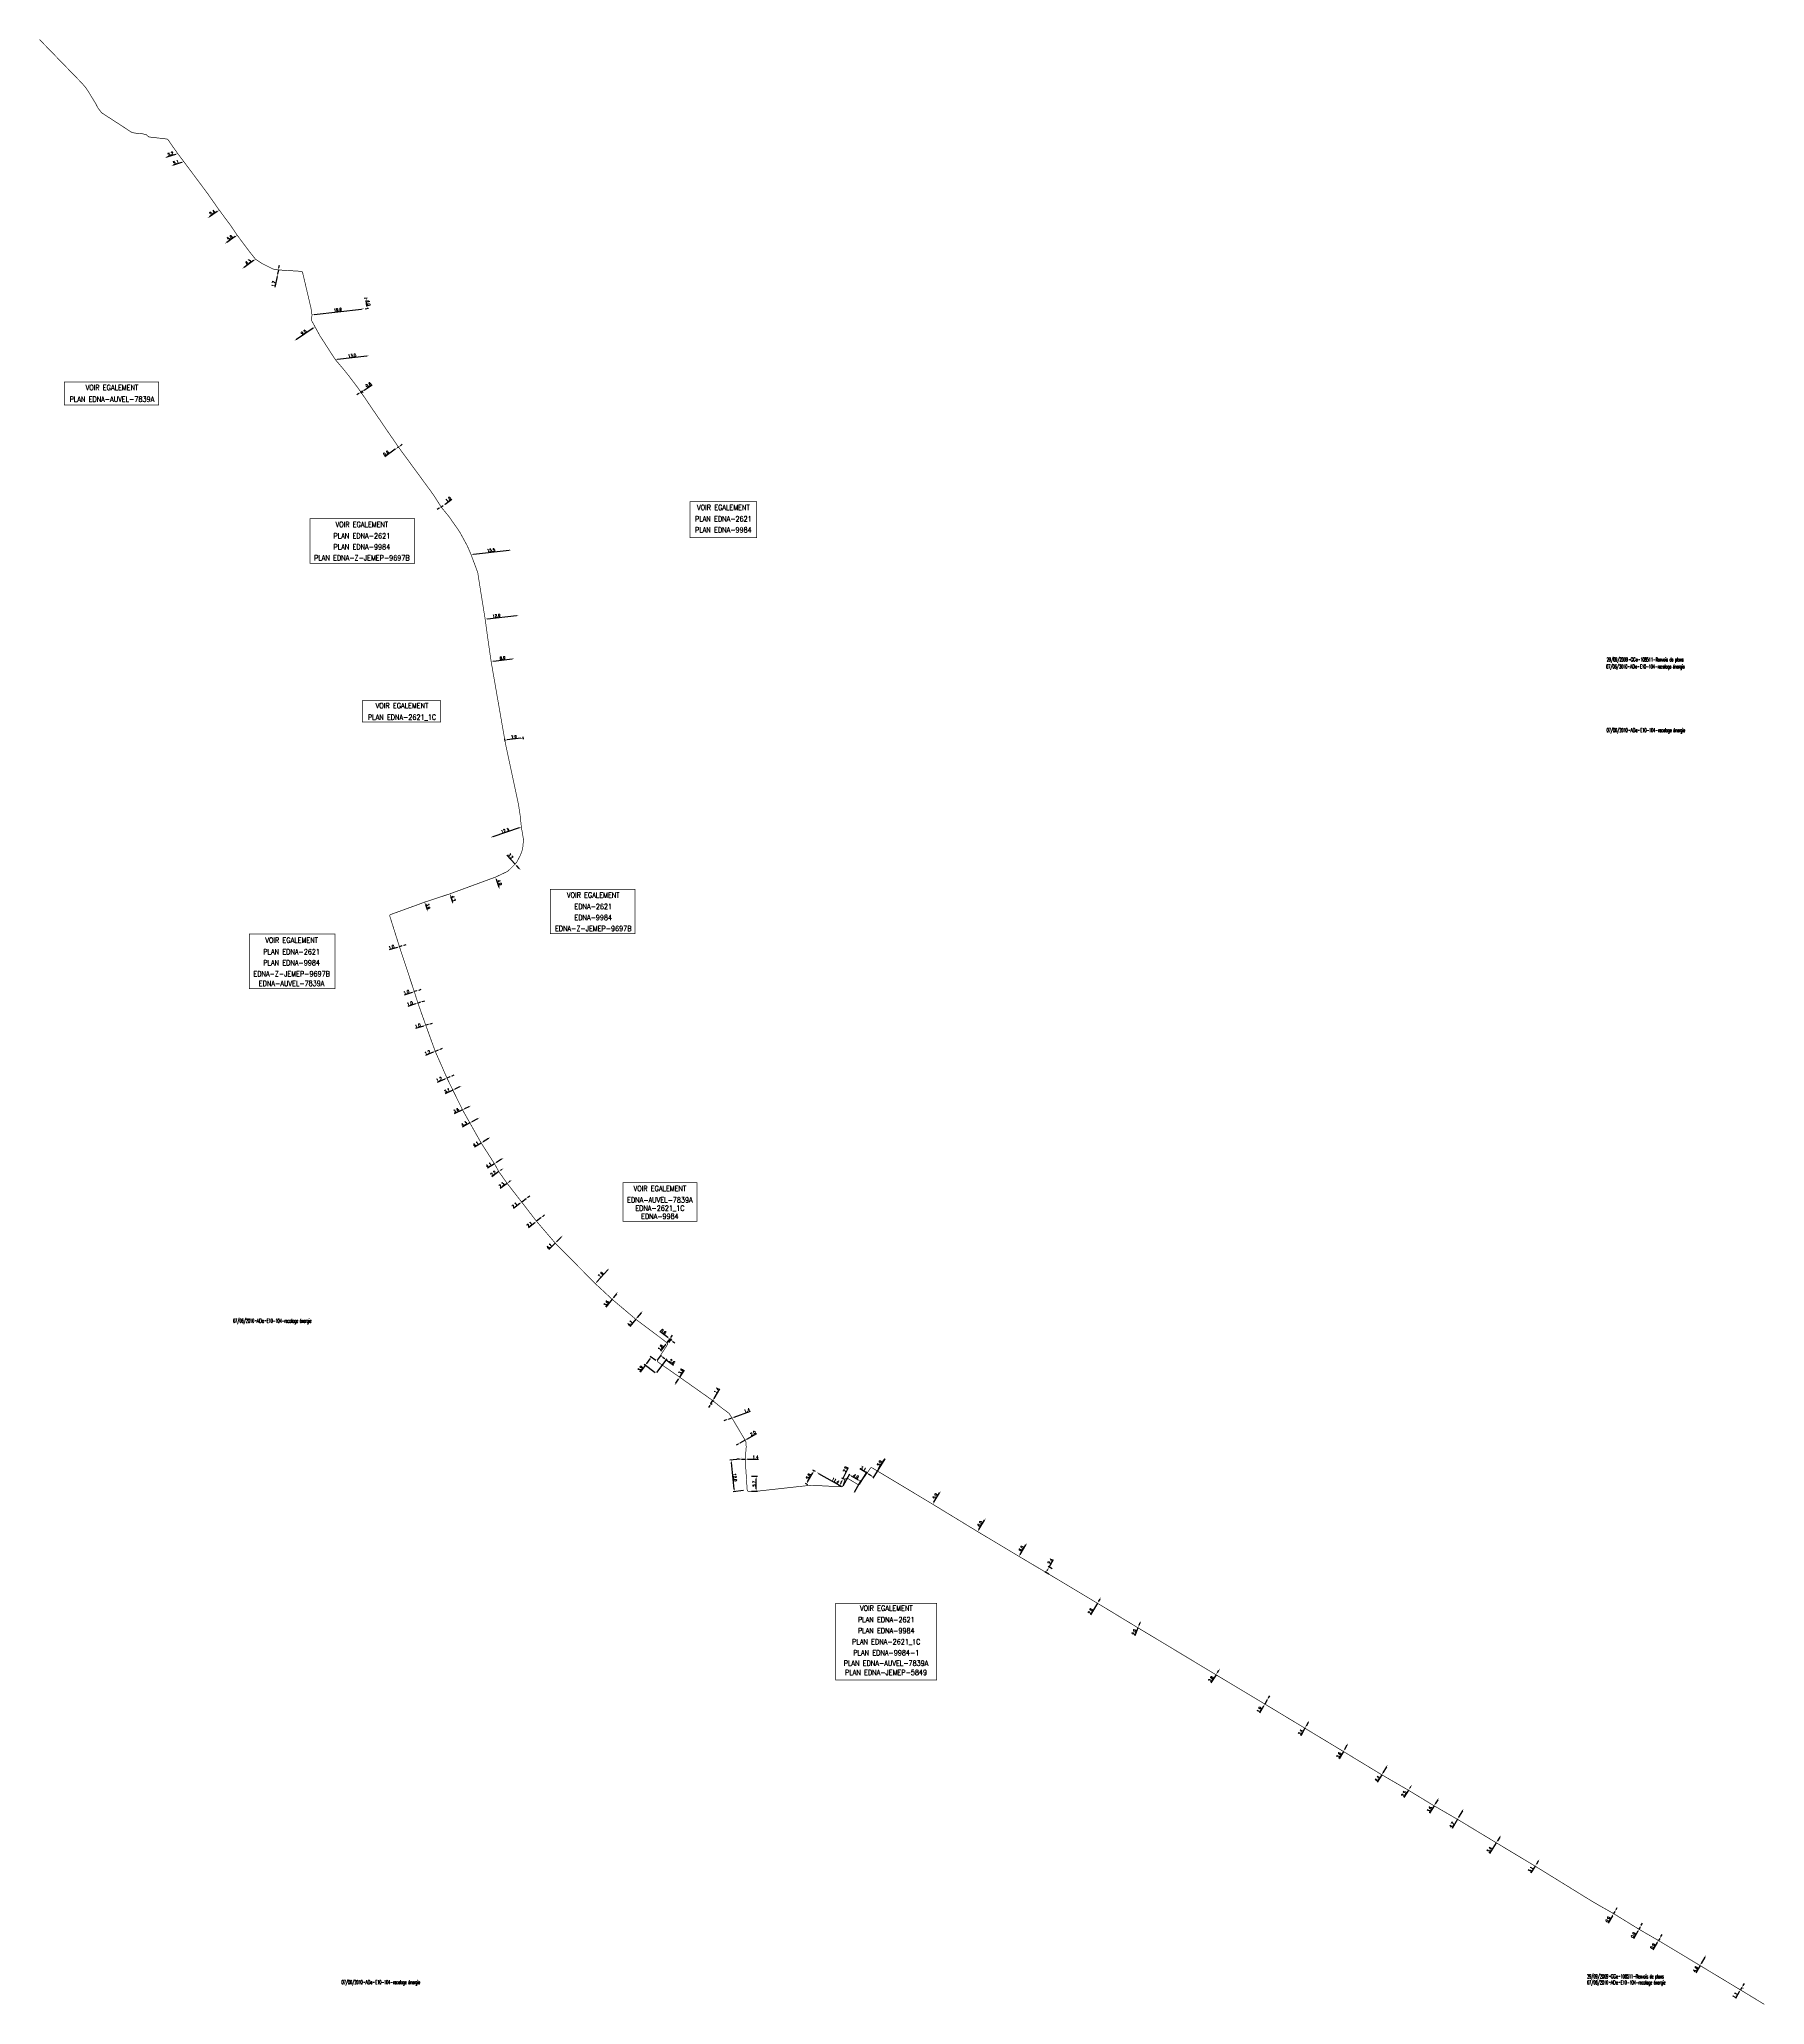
# Model space of a CAD drawing. Header units: millimetres. Extents: x 169000 to 170000, y 126254 to 127000.
# Drawn here: x 169345 to 170000, y 126254 to 127000 of the extents above; entities that cross this region are included whole.
import ezdxf
from ezdxf.enums import TextEntityAlignment as Align

# ---------------------------------------------------------------- set-up
doc = ezdxf.new("R2010")
doc.units = ezdxf.units.MM
doc.header["$PDMODE"] = 34
doc.linetypes.add('O_GAINE', pattern=[2000, 1000, 1000])
doc.layers.get('0').update_dxf_attribs({"linetype": 'CONTINUOUS'})
doc.layers.get('DEFPOINTS').update_dxf_attribs({"linetype": 'CONTINUOUS'})
doc.layers.add('O_100', color=6, linetype='O_GAINE')
doc.layers.add('O_900', color=7, linetype='CONTINUOUS')
doc.styles.get("Standard").update_dxf_attribs({"font": 'romans.shx', "width": 0.85})
doc.dimstyles.get("Standard").update_dxf_attribs({"dimtxt": 1.5, "dimasz": 1.2, "dimexe": 0.625, "dimexo": 0.625, "dimgap": 0.25, "dimtad": 1, "dimdec": 1, "dimzin": 0, "dimdsep": 46, "dimtxsty": 'Standard', "dimcen": -0.5, "dimadec": 0, "dimazin": 0, "dimtfac": 1, "dimtdec": 1, "dimtmove": 0, "dimatfit": 3, "dimfxl": 1, "dimtolj": 1, "dimtzin": 0, "dimarcsym": 0})

# ---------------------------------------------------------------- blocks, each defined once
blk = doc.blocks.new('*D8')
at = {"layer": 'DEFPOINTS', "color": 0, "linetype": 'Continuous'}
for p in [(169518.14, 126681.91), (169519.68, 126677.26), (169519.68, 126677.26)]:
    blk.add_point(p, dxfattribs=at)
at = {"layer": 'O_100', "color": 0, "linetype": 'Continuous', "lineweight": -2}
blk.add_line((169518.42, 126681.06), (169519.39, 126678.11), dxfattribs=at)
at = {"layer": 'O_100', "color": 0, "linetype": 'Continuous'}
for points in [[(169518.56, 126681.1), (169518.28, 126681.01), (169518.14, 126681.91)], [(169519.54, 126678.16), (169519.25, 126678.07), (169519.68, 126677.26)]]:
    blk.add_solid(points, dxfattribs=at)
at = {"layer": 'O_100', "color": 0, "linetype": 'Continuous', "insert": (169519.62, 126679.82), "char_height": 1.125, "attachment_point": 5, "rotation": 288.33169}
blk.add_mtext('\\A1;4.9', dxfattribs=at)
blk = doc.blocks.new('*D9')
at = {"layer": 'DEFPOINTS', "color": 0, "linetype": 'Continuous'}
for p in [(169500.77, 126675.53), (169502.04, 126671.53), (169502.04, 126671.53)]:
    blk.add_point(p, dxfattribs=at)
at = {"layer": 'O_100', "color": 0, "linetype": 'Continuous', "lineweight": -2}
blk.add_line((169501.04, 126674.68), (169501.77, 126672.39), dxfattribs=at)
at = {"layer": 'O_100', "color": 0, "linetype": 'Continuous'}
for points in [[(169501.19, 126674.72), (169500.9, 126674.63), (169500.77, 126675.53)], [(169501.91, 126672.43), (169501.63, 126672.34), (169502.04, 126671.53)]]:
    blk.add_solid(points, dxfattribs=at)
at = {"layer": 'O_100', "color": 0, "linetype": 'Continuous', "insert": (169502.12, 126673.76), "char_height": 1.125, "attachment_point": 5, "rotation": 287.588}
blk.add_mtext('\\A1;4.2', dxfattribs=at)
blk = doc.blocks.new('*D10')
at = {"layer": 'DEFPOINTS', "color": 0, "linetype": 'Continuous'}
for p in [(169491.2, 126672.39), (169492.37, 126668.67), (169492.37, 126668.67)]:
    blk.add_point(p, dxfattribs=at)
at = {"layer": 'O_100', "color": 0, "linetype": 'Continuous', "lineweight": -2}
blk.add_line((169491.47, 126671.53), (169492.1, 126669.53), dxfattribs=at)
at = {"layer": 'O_100', "color": 0, "linetype": 'Continuous'}
for points in [[(169491.61, 126671.58), (169491.32, 126671.49), (169491.2, 126672.39)], [(169492.25, 126669.58), (169491.96, 126669.49), (169492.37, 126668.67)]]:
    blk.add_solid(points, dxfattribs=at)
at = {"layer": 'O_100', "color": 0, "linetype": 'Continuous', "insert": (169492.5, 126670.76), "char_height": 1.125, "attachment_point": 5, "rotation": 287.588}
blk.add_mtext('\\A1;3.9', dxfattribs=at)
blk = doc.blocks.new('*D11')
at = {"layer": 'DEFPOINTS', "color": 0, "linetype": 'Continuous'}
for p in [(169487.27, 126638.39), (169488.22, 126638.72), (169488.22, 126638.72)]:
    blk.add_point(p, dxfattribs=at)
at = {"layer": 'O_100', "color": 0, "linetype": 'Continuous', "lineweight": -2}
for p, q in [((169486.42, 126638.1), (169483.45, 126637.07)), ((169488.22, 126638.72), (169487.27, 126638.39)), ((169489.07, 126639.01), (169489.92, 126639.31))]:
    blk.add_line(p, q, dxfattribs=at)
at = {"layer": 'O_100', "color": 0, "linetype": 'Continuous'}
for points in [[(169486.37, 126638.24), (169486.47, 126637.96), (169487.27, 126638.39)], [(169489.02, 126639.15), (169489.12, 126638.87), (169488.22, 126638.72)]]:
    blk.add_solid(points, dxfattribs=at)
at = {"layer": 'O_100', "color": 0, "linetype": 'Continuous', "insert": (169484.27, 126638.15), "char_height": 1.125, "attachment_point": 5, "rotation": 19.04614}
blk.add_mtext('\\A1;1.0', dxfattribs=at)
blk = doc.blocks.new('*D12')
at = {"layer": 'DEFPOINTS', "color": 0, "linetype": 'Continuous'}
for p in [(169488.64, 126634.06), (169489.59, 126634.37), (169489.59, 126634.37)]:
    blk.add_point(p, dxfattribs=at)
at = {"layer": 'O_100', "color": 0, "linetype": 'Continuous', "lineweight": -2}
for p, q in [((169487.78, 126633.78), (169484.8, 126632.8)), ((169489.59, 126634.37), (169488.64, 126634.06)), ((169490.44, 126634.66), (169491.3, 126634.94))]:
    blk.add_line(p, q, dxfattribs=at)
at = {"layer": 'O_100', "color": 0, "linetype": 'Continuous'}
for points in [[(169487.74, 126633.92), (169487.83, 126633.64), (169488.64, 126634.06)], [(169490.4, 126634.8), (169490.49, 126634.51), (169489.59, 126634.37)]]:
    blk.add_solid(points, dxfattribs=at)
at = {"layer": 'O_100', "color": 0, "linetype": 'Continuous', "insert": (169485.63, 126633.86), "char_height": 1.125, "attachment_point": 5, "rotation": 18.19087}
blk.add_mtext('\\A1;1.0', dxfattribs=at)
blk = doc.blocks.new('*D13')
at = {"layer": 'DEFPOINTS', "color": 0, "linetype": 'Continuous'}
for p in [(169491.63, 126625.61), (169492.53, 126625.9), (169492.53, 126625.9)]:
    blk.add_point(p, dxfattribs=at)
at = {"layer": 'O_100', "color": 0, "linetype": 'Continuous', "lineweight": -2}
for p, q in [((169490.77, 126625.33), (169487.79, 126624.35)), ((169492.53, 126625.9), (169491.63, 126625.61)), ((169493.38, 126626.19), (169494.24, 126626.47))]:
    blk.add_line(p, q, dxfattribs=at)
at = {"layer": 'O_100', "color": 0, "linetype": 'Continuous'}
for points in [[(169490.73, 126625.47), (169490.82, 126625.18), (169491.63, 126625.61)], [(169493.34, 126626.33), (169493.43, 126626.04), (169492.53, 126625.9)]]:
    blk.add_solid(points, dxfattribs=at)
at = {"layer": 'O_100', "color": 0, "linetype": 'Continuous', "insert": (169488.62, 126625.41), "char_height": 1.125, "attachment_point": 5, "rotation": 18.19087}
blk.add_mtext('\\A1;1.0', dxfattribs=at)
blk = doc.blocks.new('*D14')
at = {"layer": 'DEFPOINTS', "color": 0, "linetype": 'Continuous'}
for p in [(169499.69, 126605.55), (169500.78, 126606.03), (169500.78, 126606.03)]:
    blk.add_point(p, dxfattribs=at)
at = {"layer": 'O_100', "color": 0, "linetype": 'Continuous', "lineweight": -2}
for p, q in [((169498.86, 126605.19), (169495.98, 126603.93)), ((169500.78, 126606.03), (169499.69, 126605.55)), ((169501.61, 126606.39), (169502.43, 126606.75))]:
    blk.add_line(p, q, dxfattribs=at)
at = {"layer": 'O_100', "color": 0, "linetype": 'Continuous'}
for points in [[(169498.8, 126605.33), (169498.92, 126605.05), (169499.69, 126605.55)], [(169501.55, 126606.53), (169501.67, 126606.26), (169500.78, 126606.03)]]:
    blk.add_solid(points, dxfattribs=at)
at = {"layer": 'O_100', "color": 0, "linetype": 'Continuous', "insert": (169496.71, 126605.06), "char_height": 1.125, "attachment_point": 5, "rotation": 23.69136}
blk.add_mtext('\\A1;1.2', dxfattribs=at)
blk = doc.blocks.new('*D15')
at = {"layer": 'DEFPOINTS', "color": 0, "linetype": 'Continuous'}
for p in [(169495.23, 126615.7), (169496.33, 126616.18), (169496.33, 126616.18)]:
    blk.add_point(p, dxfattribs=at)
at = {"layer": 'O_100', "color": 0, "linetype": 'Continuous', "lineweight": -2}
for p, q in [((169494.41, 126615.34), (169491.53, 126614.07)), ((169496.33, 126616.18), (169495.23, 126615.7)), ((169497.16, 126616.54), (169497.98, 126616.9))]:
    blk.add_line(p, q, dxfattribs=at)
at = {"layer": 'O_100', "color": 0, "linetype": 'Continuous'}
for points in [[(169494.35, 126615.47), (169494.47, 126615.2), (169495.23, 126615.7)], [(169497.1, 126616.68), (169497.22, 126616.4), (169496.33, 126616.18)]]:
    blk.add_solid(points, dxfattribs=at)
at = {"layer": 'O_100', "color": 0, "linetype": 'Continuous', "insert": (169492.26, 126615.21), "char_height": 1.125, "attachment_point": 5, "rotation": 23.69136}
blk.add_mtext('\\A1;1.2', dxfattribs=at)
blk = doc.blocks.new('*D16')
at = {"layer": 'DEFPOINTS', "color": 0, "linetype": 'Continuous'}
for p in [(169501.91, 126600.97), (169505.25, 126602.56), (169505.25, 126602.56)]:
    blk.add_point(p, dxfattribs=at)
at = {"layer": 'O_100', "color": 0, "linetype": 'Continuous', "lineweight": -2}
for p, q in [((169501.91, 126600.97), (169498.95, 126599.56)), ((169504.44, 126602.17), (169502.72, 126601.36))]:
    blk.add_line(p, q, dxfattribs=at)
at = {"layer": 'O_100', "color": 0, "linetype": 'Continuous'}
for points in [[(169502.66, 126601.49), (169502.79, 126601.22), (169501.91, 126600.97)], [(169504.37, 126602.31), (169504.5, 126602.04), (169505.25, 126602.56)]]:
    blk.add_solid(points, dxfattribs=at)
at = {"layer": 'O_100', "color": 0, "linetype": 'Continuous', "insert": (169499.7, 126600.74), "char_height": 1.125, "attachment_point": 5, "rotation": 25.50703}
blk.add_mtext('\\A1;3.7', dxfattribs=at)
blk = doc.blocks.new('*D17')
at = {"layer": 'DEFPOINTS', "color": 0, "linetype": 'Continuous'}
for p in [(169505.59, 126593.49), (169508.83, 126595.04), (169508.83, 126595.04)]:
    blk.add_point(p, dxfattribs=at)
at = {"layer": 'O_100', "color": 0, "linetype": 'Continuous', "lineweight": -2}
for p, q in [((169505.59, 126593.49), (169502.45, 126592)), ((169508.02, 126594.66), (169506.4, 126593.88))]:
    blk.add_line(p, q, dxfattribs=at)
at = {"layer": 'O_100', "color": 0, "linetype": 'Continuous'}
for points in [[(169506.33, 126594.02), (169506.46, 126593.75), (169505.59, 126593.49)], [(169507.96, 126594.79), (169508.09, 126594.52), (169508.83, 126595.04)]]:
    blk.add_solid(points, dxfattribs=at)
at = {"layer": 'O_100', "color": 0, "linetype": 'Continuous', "insert": (169503.2, 126593.19), "char_height": 1.125, "attachment_point": 5, "rotation": 25.50703}
blk.add_mtext('\\A1;3.6', dxfattribs=at)
blk = doc.blocks.new('*D18')
at = {"layer": 'DEFPOINTS', "color": 0, "linetype": 'Continuous'}
for p in [(169512.11, 126590.56), (169512.11, 126590.56), (169508.37, 126588.53)]:
    blk.add_point(p, dxfattribs=at)
at = {"layer": 'O_100', "color": 0, "linetype": 'Continuous', "lineweight": -2}
for p, q in [((169508.37, 126588.53), (169505.5, 126586.96)), ((169511.32, 126590.13), (169509.16, 126588.96))]:
    blk.add_line(p, q, dxfattribs=at)
at = {"layer": 'O_100', "color": 0, "linetype": 'Continuous'}
for points in [[(169511.24, 126590.26), (169511.39, 126590), (169512.11, 126590.56)], [(169509.09, 126589.09), (169509.24, 126588.83), (169508.37, 126588.53)]]:
    blk.add_solid(points, dxfattribs=at)
at = {"layer": 'O_100', "color": 0, "linetype": 'Continuous', "insert": (169506.18, 126588.19), "char_height": 1.125, "attachment_point": 5, "rotation": 28.58287}
blk.add_mtext('\\A1;4.3', dxfattribs=at)
blk = doc.blocks.new('*D19')
at = {"layer": 'DEFPOINTS', "color": 0, "linetype": 'Continuous'}
for p in [(169516.15, 126583.09), (169516.15, 126583.09), (169512.68, 126580.88)]:
    blk.add_point(p, dxfattribs=at)
at = {"layer": 'O_100', "color": 0, "linetype": 'Continuous', "lineweight": -2}
for p, q in [((169512.68, 126580.88), (169510.15, 126579.26)), ((169515.4, 126582.61), (169513.44, 126581.36))]:
    blk.add_line(p, q, dxfattribs=at)
at = {"layer": 'O_100', "color": 0, "linetype": 'Continuous'}
for points in [[(169515.31, 126582.73), (169515.48, 126582.48), (169516.15, 126583.09)], [(169513.36, 126581.49), (169513.52, 126581.23), (169512.68, 126580.88)]]:
    blk.add_solid(points, dxfattribs=at)
at = {"layer": 'O_100', "color": 0, "linetype": 'Continuous', "insert": (169510.63, 126580.46), "char_height": 1.125, "attachment_point": 5, "rotation": 32.54373}
blk.add_mtext('\\A1;4.1', dxfattribs=at)
blk = doc.blocks.new('*D20')
at = {"layer": 'DEFPOINTS', "color": 0, "linetype": 'Continuous'}
for p in [(169519.36, 126570.01), (169521.13, 126571.32), (169521.13, 126571.32)]:
    blk.add_point(p, dxfattribs=at)
at = {"layer": 'O_100', "color": 0, "linetype": 'Continuous', "lineweight": -2}
for p, q in [((169519.36, 126570.01), (169516.73, 126568.05)), ((169520.4, 126570.78), (169520.08, 126570.55))]:
    blk.add_line(p, q, dxfattribs=at)
at = {"layer": 'O_100', "color": 0, "linetype": 'Continuous'}
for points in [[(169519.99, 126570.67), (169520.17, 126570.43), (169519.36, 126570.01)], [(169520.32, 126570.91), (169520.49, 126570.66), (169521.13, 126571.32)]]:
    blk.add_solid(points, dxfattribs=at)
at = {"layer": 'O_100', "color": 0, "linetype": 'Continuous', "insert": (169517.24, 126569.36), "char_height": 1.125, "attachment_point": 5, "rotation": 36.6295}
blk.add_mtext('\\A1;2.2', dxfattribs=at)
blk = doc.blocks.new('*D21')
at = {"layer": 'DEFPOINTS', "color": 0, "linetype": 'Continuous'}
for p in [(169522.54, 126565.56), (169524.39, 126566.93), (169524.39, 126566.93)]:
    blk.add_point(p, dxfattribs=at)
at = {"layer": 'O_100', "color": 0, "linetype": 'Continuous', "lineweight": -2}
for p, q in [((169522.54, 126565.56), (169519.91, 126563.61)), ((169523.67, 126566.4), (169523.27, 126566.1))]:
    blk.add_line(p, q, dxfattribs=at)
at = {"layer": 'O_100', "color": 0, "linetype": 'Continuous'}
for points in [[(169523.18, 126566.22), (169523.36, 126565.98), (169522.54, 126565.56)], [(169523.58, 126566.52), (169523.76, 126566.28), (169524.39, 126566.93)]]:
    blk.add_solid(points, dxfattribs=at)
at = {"layer": 'O_100', "color": 0, "linetype": 'Continuous', "insert": (169520.42, 126564.92), "char_height": 1.125, "attachment_point": 5, "rotation": 36.6295}
blk.add_mtext('\\A1;2.3', dxfattribs=at)
blk = doc.blocks.new('*D22')
at = {"layer": 'DEFPOINTS', "color": 0, "linetype": 'Continuous'}
for p in [(169528.06, 126558.44), (169529.7, 126559.75), (169529.7, 126559.75)]:
    blk.add_point(p, dxfattribs=at)
at = {"layer": 'O_100', "color": 0, "linetype": 'Continuous', "lineweight": -2}
for p, q in [((169530.4, 126560.31), (169531.1, 126560.87)), ((169527.36, 126557.88), (169525.01, 126556)), ((169529.7, 126559.75), (169528.06, 126558.44))]:
    blk.add_line(p, q, dxfattribs=at)
at = {"layer": 'O_100', "color": 0, "linetype": 'Continuous'}
for points in [[(169530.31, 126560.43), (169530.5, 126560.19), (169529.7, 126559.75)], [(169527.26, 126557.99), (169527.45, 126557.76), (169528.06, 126558.44)]]:
    blk.add_solid(points, dxfattribs=at)
at = {"layer": 'O_100', "color": 0, "linetype": 'Continuous', "insert": (169525.36, 126557.24), "char_height": 1.125, "attachment_point": 5, "rotation": 38.63688}
blk.add_mtext('\\A1;2.1', dxfattribs=at)
blk = doc.blocks.new('*D23')
at = {"layer": 'DEFPOINTS', "color": 0, "linetype": 'Continuous'}
for p in [(169543.66, 126545.82), (169543.66, 126545.82), (169540.78, 126542.89)]:
    blk.add_point(p, dxfattribs=at)
at = {"layer": 'O_100', "color": 0, "linetype": 'Continuous', "lineweight": -2}
for p, q in [((169540.78, 126542.89), (169538.31, 126540.38)), ((169543.03, 126545.17), (169541.41, 126543.53))]:
    blk.add_line(p, q, dxfattribs=at)
at = {"layer": 'O_100', "color": 0, "linetype": 'Continuous'}
for points in [[(169542.92, 126545.28), (169543.13, 126545.07), (169543.66, 126545.82)], [(169541.31, 126543.64), (169541.52, 126543.43), (169540.78, 126542.89)]]:
    blk.add_solid(points, dxfattribs=at)
at = {"layer": 'O_100', "color": 0, "linetype": 'Continuous', "insert": (169538.51, 126541.66), "char_height": 1.125, "attachment_point": 5, "rotation": 45.45869}
blk.add_mtext('\\A1;4.1', dxfattribs=at)
blk = doc.blocks.new('*D24')
at = {"layer": 'DEFPOINTS', "color": 0, "linetype": 'Continuous'}
for p in [(169561.32, 126533.33), (169561.32, 126533.33), (169556.04, 126527.45)]:
    blk.add_point(p, dxfattribs=at)
at = {"layer": 'O_100', "color": 0, "linetype": 'Continuous', "lineweight": -2}
blk.add_line((169556.64, 126528.12), (169560.72, 126532.66), dxfattribs=at)
at = {"layer": 'O_100', "color": 0, "linetype": 'Continuous'}
for points in [[(169560.6, 126532.76), (169560.83, 126532.56), (169561.32, 126533.33)], [(169556.53, 126528.22), (169556.76, 126528.02), (169556.04, 126527.45)]]:
    blk.add_solid(points, dxfattribs=at)
at = {"layer": 'O_100', "color": 0, "linetype": 'Continuous', "insert": (169558.12, 126530.89), "char_height": 1.125, "attachment_point": 5, "rotation": 48.13331}
blk.add_mtext('\\A1;7.9', dxfattribs=at)
blk = doc.blocks.new('*D25')
at = {"layer": 'DEFPOINTS', "color": 0, "linetype": 'Continuous'}
for p in [(169564.56, 126524.36), (169564.56, 126524.36), (169562.39, 126521.55)]:
    blk.add_point(p, dxfattribs=at)
at = {"layer": 'O_100', "color": 0, "linetype": 'Continuous', "lineweight": -2}
for p, q in [((169564.01, 126523.65), (169562.94, 126522.26)), ((169562.39, 126521.55), (169560.05, 126518.54))]:
    blk.add_line(p, q, dxfattribs=at)
at = {"layer": 'O_100', "color": 0, "linetype": 'Continuous'}
for points in [[(169563.89, 126523.74), (169564.13, 126523.55), (169564.56, 126524.36)], [(169562.82, 126522.35), (169563.06, 126522.17), (169562.39, 126521.55)]]:
    blk.add_solid(points, dxfattribs=at)
at = {"layer": 'O_100', "color": 0, "linetype": 'Continuous', "insert": (169560.19, 126519.93), "char_height": 1.125, "attachment_point": 5, "rotation": 52.25408}
blk.add_mtext('\\A1;3.6', dxfattribs=at)
blk = doc.blocks.new('*D26')
at = {"layer": 'DEFPOINTS', "color": 0, "linetype": 'Continuous'}
for p in [(169573.97, 126517.07), (169573.97, 126517.07), (169571.4, 126513.94)]:
    blk.add_point(p, dxfattribs=at)
at = {"layer": 'O_100', "color": 0, "linetype": 'Continuous', "lineweight": -2}
for p, q in [((169573.4, 126516.38), (169571.97, 126514.64)), ((169571.4, 126513.94), (169569.1, 126511.15))]:
    blk.add_line(p, q, dxfattribs=at)
at = {"layer": 'O_100', "color": 0, "linetype": 'Continuous'}
for points in [[(169573.28, 126516.47), (169573.52, 126516.28), (169573.97, 126517.07)], [(169571.85, 126514.73), (169572.09, 126514.54), (169571.4, 126513.94)]]:
    blk.add_solid(points, dxfattribs=at)
at = {"layer": 'O_100', "color": 0, "linetype": 'Continuous', "insert": (169569.19, 126512.44), "char_height": 1.125, "attachment_point": 5, "rotation": 50.58232}
blk.add_mtext('\\A1;4.1', dxfattribs=at)
blk = doc.blocks.new('*D27')
at = {"layer": 'DEFPOINTS', "color": 0, "linetype": 'Continuous'}
for p in [(169583.2, 126505.07), (169584.26, 126506.46), (169584.26, 126506.46)]:
    blk.add_point(p, dxfattribs=at)
at = {"layer": 'O_100', "color": 0, "linetype": 'Continuous', "lineweight": -2}
for p, q in [((169582.65, 126504.36), (169580.75, 126501.86)), ((169584.26, 126506.46), (169583.2, 126505.07)), ((169584.8, 126507.18), (169585.35, 126507.9))]:
    blk.add_line(p, q, dxfattribs=at)
at = {"layer": 'O_100', "color": 0, "linetype": 'Continuous'}
for points in [[(169582.53, 126504.45), (169582.77, 126504.27), (169583.2, 126505.07)], [(169584.68, 126507.27), (169584.92, 126507.09), (169584.26, 126506.46)]]:
    blk.add_solid(points, dxfattribs=at)
at = {"layer": 'O_100', "color": 0, "linetype": 'Continuous', "insert": (169580.83, 126503.2), "char_height": 1.125, "attachment_point": 5, "rotation": 52.72323}
blk.add_mtext('\\A1;1.8', dxfattribs=at)
blk = doc.blocks.new('*D28')
at = {"layer": 'DEFPOINTS', "color": 0, "linetype": 'Continuous'}
for p in [(169586.13, 126488.89), (169586.13, 126488.89), (169588.09, 126491.91)]:
    blk.add_point(p, dxfattribs=at)
at = {"layer": 'O_100', "color": 0, "linetype": 'Continuous', "lineweight": -2}
for p, q in [((169588.09, 126491.91), (169589.87, 126494.66)), ((169586.62, 126489.64), (169587.6, 126491.15))]:
    blk.add_line(p, q, dxfattribs=at)
at = {"layer": 'O_100', "color": 0, "linetype": 'Continuous'}
for points in [[(169586.49, 126489.72), (169586.74, 126489.56), (169586.13, 126488.89)], [(169587.47, 126491.23), (169587.72, 126491.07), (169588.09, 126491.91)]]:
    blk.add_solid(points, dxfattribs=at)
at = {"layer": 'O_100', "color": 0, "linetype": 'Continuous', "insert": (169588.59, 126494.07), "char_height": 1.125, "attachment_point": 5, "rotation": 57.01889}
blk.add_mtext('\\A1;3.6', dxfattribs=at)
blk = doc.blocks.new('*D29')
at = {"layer": 'DEFPOINTS', "color": 0, "linetype": 'Continuous'}
for p in [(169607.59, 126460.4), (169611.52, 126460.82), (169612.78, 126448.89)]:
    blk.add_point(p, dxfattribs=at)
at = {"layer": 'O_100', "color": 0, "linetype": 'Continuous', "lineweight": -2}
for p, q in [((169611.05, 126460.77), (169607.12, 126460.36)), ((169608.75, 126449.37), (169607.68, 126459.51)), ((169612.31, 126448.84), (169608.38, 126448.42))]:
    blk.add_line(p, q, dxfattribs=at)
at = {"layer": 'O_100', "color": 0, "linetype": 'Continuous'}
for points in [[(169607.83, 126459.53), (169607.53, 126459.49), (169607.59, 126460.4)], [(169608.9, 126449.38), (169608.6, 126449.35), (169608.85, 126448.47)]]:
    blk.add_solid(points, dxfattribs=at)
at = {"layer": 'O_100', "color": 0, "linetype": 'Continuous', "insert": (169609.03, 126453.89), "char_height": 1.125, "attachment_point": 5, "rotation": 276.0293}
blk.add_mtext('\\A1;12.0', dxfattribs=at)
blk = doc.blocks.new('*D30')
at = {"layer": 'DEFPOINTS', "color": 0, "linetype": 'Continuous'}
for p in [(169614.88, 126454.29), (169614.88, 126448.59), (169617.1, 126454.29)]:
    blk.add_point(p, dxfattribs=at)
at = {"layer": 'O_100', "color": 0, "linetype": 'Continuous', "lineweight": -2}
for p, q in [((169615.35, 126454.29), (169617.57, 126454.29)), ((169615.35, 126448.59), (169617.57, 126448.59)), ((169617.1, 126449.49), (169617.1, 126453.39))]:
    blk.add_line(p, q, dxfattribs=at)
at = {"layer": 'O_100', "color": 0, "linetype": 'Continuous'}
for points in [[(169616.95, 126453.39), (169617.25, 126453.39), (169617.1, 126454.29)], [(169616.95, 126449.49), (169617.25, 126449.49), (169617.1, 126448.59)]]:
    blk.add_solid(points, dxfattribs=at)
at = {"layer": 'O_100', "color": 0, "linetype": 'Continuous', "insert": (169616.35, 126451.44), "char_height": 1.125, "attachment_point": 5, "rotation": 90}
blk.add_mtext('\\A1;5.7', dxfattribs=at)
blk = doc.blocks.new('*D31')
at = {"layer": 'DEFPOINTS', "color": 0, "linetype": 'Continuous'}
for p in [(169611.52, 126460.82), (169611.52, 126460.82), (169612.92, 126460.82)]:
    blk.add_point(p, dxfattribs=at)
at = {"layer": 'O_100', "color": 0, "linetype": 'Continuous', "lineweight": -2}
for p, q in [((169610.62, 126460.82), (169609.72, 126460.82)), ((169611.52, 126461.29), (169611.52, 126461.29)), ((169611.52, 126460.82), (169612.92, 126460.82)), ((169612.92, 126461.29), (169612.92, 126461.29)), ((169613.82, 126460.82), (169617.99, 126460.82))]:
    blk.add_line(p, q, dxfattribs=at)
at = {"layer": 'O_100', "color": 0, "linetype": 'Continuous'}
for points in [[(169610.62, 126460.97), (169610.62, 126460.67), (169611.52, 126460.82)], [(169613.82, 126460.97), (169613.82, 126460.67), (169612.92, 126460.82)]]:
    blk.add_solid(points, dxfattribs=at)
at = {"layer": 'O_100', "color": 0, "linetype": 'Continuous', "insert": (169616.84, 126461.57), "char_height": 1.125, "attachment_point": 5}
blk.add_mtext('\\A1;1.4', dxfattribs=at)
blk = doc.blocks.new('*D32')
at = {"layer": 'DEFPOINTS', "color": 0, "linetype": 'Continuous'}
for p in [(169599.33, 126482.33), (169599.95, 126481.95), (169600.03, 126483.49)]:
    blk.add_point(p, dxfattribs=at)
at = {"layer": 'O_100', "color": 0, "linetype": 'Continuous', "lineweight": -2}
for p, q in [((169601.12, 126483.88), (169603.3, 126487.48)), ((169599.49, 126481.18), (169599.02, 126480.41)), ((169599.73, 126482.09), (169600.35, 126481.71)), ((169599.95, 126481.95), (169600.65, 126483.11)), ((169600.43, 126483.24), (169601.05, 126482.87))]:
    blk.add_line(p, q, dxfattribs=at)
at = {"layer": 'O_100', "color": 0, "linetype": 'Continuous'}
for points in [[(169599.36, 126481.26), (169599.61, 126481.11), (169599.95, 126481.95)], [(169600.99, 126483.96), (169601.25, 126483.8), (169600.65, 126483.11)]]:
    blk.add_solid(points, dxfattribs=at)
at = {"layer": 'O_100', "color": 0, "linetype": 'Continuous', "insert": (169602.06, 126486.89), "char_height": 1.125, "attachment_point": 5, "rotation": 58.81593}
blk.add_mtext('\\A1;1.4', dxfattribs=at)
blk = doc.blocks.new('*D33')
at = {"layer": 'DEFPOINTS', "color": 0, "linetype": 'Continuous'}
for p in [(169606.56, 126476.03), (169606.56, 126476.03), (169607.87, 126476.5)]:
    blk.add_point(p, dxfattribs=at)
at = {"layer": 'O_100', "color": 0, "linetype": 'Continuous', "lineweight": -2}
for p, q in [((169608.72, 126476.8), (169614.95, 126479.02)), ((169605.71, 126475.72), (169604.86, 126475.42)), ((169606.56, 126476.03), (169607.87, 126476.5))]:
    blk.add_line(p, q, dxfattribs=at)
at = {"layer": 'O_100', "color": 0, "linetype": 'Continuous'}
for points in [[(169605.66, 126475.87), (169605.76, 126475.58), (169606.56, 126476.03)], [(169608.67, 126476.94), (169608.77, 126476.66), (169607.87, 126476.5)]]:
    blk.add_solid(points, dxfattribs=at)
at = {"layer": 'O_100', "color": 0, "linetype": 'Continuous', "insert": (169613.62, 126479.34), "char_height": 1.125, "attachment_point": 5, "rotation": 19.63727}
blk.add_mtext('\\A1;1.4', dxfattribs=at)
blk = doc.blocks.new('*D34')
at = {"layer": 'DEFPOINTS', "color": 0, "linetype": 'Continuous'}
for p in [(169611.08, 126467), (169611.08, 126467), (169612.82, 126467.99)]:
    blk.add_point(p, dxfattribs=at)
at = {"layer": 'O_100', "color": 0, "linetype": 'Continuous', "lineweight": -2}
for p, q in [((169610.3, 126466.56), (169609.52, 126466.12)), ((169611.08, 126467), (169612.82, 126467.99)), ((169613.61, 126468.43), (169617.33, 126470.54))]:
    blk.add_line(p, q, dxfattribs=at)
at = {"layer": 'O_100', "color": 0, "linetype": 'Continuous'}
for points in [[(169610.23, 126466.69), (169610.37, 126466.43), (169611.08, 126467)], [(169613.53, 126468.56), (169613.68, 126468.3), (169612.82, 126467.99)]]:
    blk.add_solid(points, dxfattribs=at)
at = {"layer": 'O_100', "color": 0, "linetype": 'Continuous', "insert": (169615.92, 126470.6), "char_height": 1.125, "attachment_point": 5, "rotation": 29.49947}
blk.add_mtext('\\A1;2.0', dxfattribs=at)
blk = doc.blocks.new('*D35')
at = {"layer": 'DEFPOINTS', "color": 0, "linetype": 'Continuous'}
for p in [(169640.04, 126455.86), (169649.91, 126450.25), (169649.91, 126450.25)]:
    blk.add_point(p, dxfattribs=at)
at = {"layer": 'O_100', "color": 0, "linetype": 'Continuous', "lineweight": -2}
blk.add_line((169640.82, 126455.42), (169649.13, 126450.7), dxfattribs=at)
at = {"layer": 'O_100', "color": 0, "linetype": 'Continuous'}
for points in [[(169640.9, 126455.55), (169640.75, 126455.29), (169640.04, 126455.86)], [(169649.2, 126450.83), (169649.05, 126450.57), (169649.91, 126450.25)]]:
    blk.add_solid(points, dxfattribs=at)
at = {"layer": 'O_100', "color": 0, "linetype": 'Continuous', "insert": (169647.22, 126452.64), "char_height": 1.125, "attachment_point": 5, "rotation": 330.37174}
blk.add_mtext('\\A1;11.4', dxfattribs=at)
blk = doc.blocks.new('*D36')
at = {"layer": 'DEFPOINTS', "color": 0, "linetype": 'Continuous'}
for p in [(169648.82, 126450.78), (169649.91, 126450.25), (169651.14, 126452.82)]:
    blk.add_point(p, dxfattribs=at)
at = {"layer": 'O_100', "color": 0, "linetype": 'Continuous', "lineweight": -2}
for p, q in [((169650.06, 126453.35), (169652.15, 126457.69)), ((169649.49, 126450.46), (169648.4, 126450.98)), ((169649.21, 126451.59), (169649.67, 126452.53)), ((169650.72, 126453.02), (169649.63, 126453.55))]:
    blk.add_line(p, q, dxfattribs=at)
at = {"layer": 'O_100', "color": 0, "linetype": 'Continuous'}
for points in [[(169649.08, 126451.65), (169649.35, 126451.52), (169648.82, 126450.78)], [(169649.53, 126452.6), (169649.8, 126452.47), (169650.06, 126453.35)]]:
    blk.add_solid(points, dxfattribs=at)
at = {"layer": 'O_100', "color": 0, "linetype": 'Continuous', "insert": (169650.97, 126456.97), "char_height": 1.125, "attachment_point": 5, "rotation": 64.30828}
blk.add_mtext('\\A1;2.9', dxfattribs=at)
blk = doc.blocks.new('*D37')
at = {"layer": 'DEFPOINTS', "color": 0, "linetype": 'Continuous'}
for p in [(169663.12, 126456.33), (169666.19, 126461.36), (169666.19, 126461.36)]:
    blk.add_point(p, dxfattribs=at)
at = {"layer": 'O_100', "color": 0, "linetype": 'Continuous', "lineweight": -2}
blk.add_line((169663.59, 126457.1), (169665.72, 126460.59), dxfattribs=at)
at = {"layer": 'O_100', "color": 0, "linetype": 'Continuous'}
for points in [[(169663.46, 126457.17), (169663.72, 126457.02), (169663.12, 126456.33)], [(169665.6, 126460.67), (169665.85, 126460.52), (169666.19, 126461.36)]]:
    blk.add_solid(points, dxfattribs=at)
at = {"layer": 'O_100', "color": 0, "linetype": 'Continuous', "insert": (169664.02, 126459.24), "char_height": 1.125, "attachment_point": 5, "rotation": 58.59656}
blk.add_mtext('\\A1;5.9', dxfattribs=at)
blk = doc.blocks.new('*D38')
at = {"layer": 'DEFPOINTS', "color": 0, "linetype": 'Continuous'}
for p in [(169687.23, 126448.73), (169687.23, 126448.73), (169684.15, 126443.69)]:
    blk.add_point(p, dxfattribs=at)
at = {"layer": 'O_100', "color": 0, "linetype": 'Continuous', "lineweight": -2}
blk.add_line((169684.62, 126444.46), (169686.76, 126447.96), dxfattribs=at)
at = {"layer": 'O_100', "color": 0, "linetype": 'Continuous'}
for points in [[(169686.63, 126448.04), (169686.89, 126447.88), (169687.23, 126448.73)], [(169684.5, 126444.54), (169684.75, 126444.38), (169684.15, 126443.69)]]:
    blk.add_solid(points, dxfattribs=at)
at = {"layer": 'O_100', "color": 0, "linetype": 'Continuous', "insert": (169685.15, 126446.76), "char_height": 1.125, "attachment_point": 5, "rotation": 58.59656}
blk.add_mtext('\\A1;5.9', dxfattribs=at)
blk = doc.blocks.new('*D39')
at = {"layer": 'DEFPOINTS', "color": 0, "linetype": 'Continuous'}
for p in [(169704.28, 126438.39), (169704.28, 126438.39), (169701.23, 126433.28)]:
    blk.add_point(p, dxfattribs=at)
at = {"layer": 'O_100', "color": 0, "linetype": 'Continuous', "lineweight": -2}
blk.add_line((169701.69, 126434.05), (169703.82, 126437.62), dxfattribs=at)
at = {"layer": 'O_100', "color": 0, "linetype": 'Continuous'}
for points in [[(169701.56, 126434.13), (169701.82, 126433.98), (169701.23, 126433.28)], [(169703.69, 126437.69), (169703.95, 126437.54), (169704.28, 126438.39)]]:
    blk.add_solid(points, dxfattribs=at)
at = {"layer": 'O_100', "color": 0, "linetype": 'Continuous', "insert": (169702.11, 126436.22), "char_height": 1.125, "attachment_point": 5, "rotation": 59.20824}
blk.add_mtext('\\A1;6.0', dxfattribs=at)
blk = doc.blocks.new('*D40')
at = {"layer": 'DEFPOINTS', "color": 0, "linetype": 'Continuous'}
for p in [(169719.97, 126428.98), (169719.97, 126428.98), (169716.91, 126423.88)]:
    blk.add_point(p, dxfattribs=at)
at = {"layer": 'O_100', "color": 0, "linetype": 'Continuous', "lineweight": -2}
blk.add_line((169717.37, 126424.65), (169719.5, 126428.21), dxfattribs=at)
at = {"layer": 'O_100', "color": 0, "linetype": 'Continuous'}
for points in [[(169719.37, 126428.29), (169719.63, 126428.13), (169719.97, 126428.98)], [(169717.24, 126424.73), (169717.5, 126424.57), (169716.91, 126423.88)]]:
    blk.add_solid(points, dxfattribs=at)
at = {"layer": 'O_100', "color": 0, "linetype": 'Continuous', "insert": (169717.79, 126426.81), "char_height": 1.125, "attachment_point": 5, "rotation": 59.07768}
blk.add_mtext('\\A1;6.0', dxfattribs=at)
blk = doc.blocks.new('*D41')
at = {"layer": 'DEFPOINTS', "color": 0, "linetype": 'Continuous'}
for p in [(169728.36, 126419.8), (169729.91, 126418.88), (169728.72, 126416.86)]:
    blk.add_point(p, dxfattribs=at)
at = {"layer": 'O_100', "color": 0, "linetype": 'Continuous', "lineweight": -2}
for p, q in [((169727.62, 126418.56), (169727.9, 126419.03)), ((169729.51, 126419.12), (169727.96, 126420.04)), ((169728.36, 126419.8), (169730.06, 126422.66)), ((169728.31, 126417.1), (169726.76, 126418.02))]:
    blk.add_line(p, q, dxfattribs=at)
at = {"layer": 'O_100', "color": 0, "linetype": 'Continuous'}
for points in [[(169727.49, 126418.63), (169727.75, 126418.48), (169727.16, 126417.78)], [(169727.77, 126419.11), (169728.03, 126418.95), (169728.36, 126419.8)]]:
    blk.add_solid(points, dxfattribs=at)
at = {"layer": 'O_100', "color": 0, "linetype": 'Continuous', "insert": (169728.79, 126422), "char_height": 1.125, "attachment_point": 5, "rotation": 59.32859}
blk.add_mtext('\\A1;2.4', dxfattribs=at)
blk = doc.blocks.new('*D42')
at = {"layer": 'DEFPOINTS', "color": 0, "linetype": 'Continuous'}
for p in [(169746.71, 126406.07), (169748.06, 126408.35), (169748.06, 126408.35)]:
    blk.add_point(p, dxfattribs=at)
at = {"layer": 'O_100', "color": 0, "linetype": 'Continuous', "lineweight": -2}
for p, q in [((169746.71, 126406.07), (169744.07, 126401.62)), ((169747.6, 126407.57), (169747.17, 126406.84))]:
    blk.add_line(p, q, dxfattribs=at)
at = {"layer": 'O_100', "color": 0, "linetype": 'Continuous'}
for points in [[(169747.04, 126406.92), (169747.3, 126406.77), (169746.71, 126406.07)], [(169747.48, 126407.65), (169747.73, 126407.5), (169748.06, 126408.35)]]:
    blk.add_solid(points, dxfattribs=at)
at = {"layer": 'O_100', "color": 0, "linetype": 'Continuous', "insert": (169744.03, 126403.02), "char_height": 1.125, "attachment_point": 5, "rotation": 59.32859}
blk.add_mtext('\\A1;2.6', dxfattribs=at)
blk = doc.blocks.new('*D43')
at = {"layer": 'DEFPOINTS', "color": 0, "linetype": 'Continuous'}
for p in [(169762.12, 126396.74), (169763.23, 126399.42), (169763.23, 126399.42)]:
    blk.add_point(p, dxfattribs=at)
at = {"layer": 'O_100', "color": 0, "linetype": 'Continuous', "lineweight": -2}
for p, q in [((169762.12, 126396.74), (169760.88, 126393.76)), ((169762.88, 126398.59), (169762.46, 126397.58))]:
    blk.add_line(p, q, dxfattribs=at)
at = {"layer": 'O_100', "color": 0, "linetype": 'Continuous'}
for points in [[(169762.33, 126397.63), (169762.6, 126397.52), (169762.12, 126396.74)], [(169762.75, 126398.65), (169763.02, 126398.53), (169763.23, 126399.42)]]:
    blk.add_solid(points, dxfattribs=at)
at = {"layer": 'O_100', "color": 0, "linetype": 'Continuous', "insert": (169760.64, 126395.12), "char_height": 1.125, "attachment_point": 5, "rotation": 67.5331}
blk.add_mtext('\\A1;2.9', dxfattribs=at)
blk = doc.blocks.new('*D44')
at = {"layer": 'DEFPOINTS', "color": 0, "linetype": 'Continuous'}
for p in [(169793.23, 126381.23), (169793.23, 126381.23), (169791.75, 126378.91)]:
    blk.add_point(p, dxfattribs=at)
at = {"layer": 'O_100', "color": 0, "linetype": 'Continuous', "lineweight": -2}
for p, q in [((169791.75, 126378.91), (169789.81, 126375.87)), ((169792.75, 126380.47), (169792.24, 126379.67))]:
    blk.add_line(p, q, dxfattribs=at)
at = {"layer": 'O_100', "color": 0, "linetype": 'Continuous'}
for points in [[(169792.62, 126380.55), (169792.87, 126380.39), (169793.23, 126381.23)], [(169792.11, 126379.75), (169792.36, 126379.59), (169791.75, 126378.91)]]:
    blk.add_solid(points, dxfattribs=at)
at = {"layer": 'O_100', "color": 0, "linetype": 'Continuous', "insert": (169789.82, 126377.28), "char_height": 1.125, "attachment_point": 5, "rotation": 57.463}
blk.add_mtext('\\A1;2.8', dxfattribs=at)
blk = doc.blocks.new('*D45')
at = {"layer": 'DEFPOINTS', "color": 0, "linetype": 'Continuous'}
for p in [(169810.29, 126367.79), (169811.23, 126369.38), (169811.23, 126369.38)]:
    blk.add_point(p, dxfattribs=at)
at = {"layer": 'O_100', "color": 0, "linetype": 'Continuous', "lineweight": -2}
for p, q in [((169809.83, 126367.01), (169808.26, 126364.34)), ((169811.23, 126369.38), (169810.29, 126367.79)), ((169811.68, 126370.16), (169812.14, 126370.94))]:
    blk.add_line(p, q, dxfattribs=at)
at = {"layer": 'O_100', "color": 0, "linetype": 'Continuous'}
for points in [[(169809.7, 126367.09), (169809.96, 126366.94), (169810.29, 126367.79)], [(169811.55, 126370.24), (169811.81, 126370.08), (169811.23, 126369.38)]]:
    blk.add_solid(points, dxfattribs=at)
at = {"layer": 'O_100', "color": 0, "linetype": 'Continuous', "insert": (169808.17, 126365.67), "char_height": 1.125, "attachment_point": 5, "rotation": 59.54166}
blk.add_mtext('\\A1;1.9', dxfattribs=at)
blk = doc.blocks.new('*D46')
at = {"layer": 'DEFPOINTS', "color": 0, "linetype": 'Continuous'}
for p in [(169827.15, 126361.52), (169827.15, 126361.52), (169825.54, 126358.58)]:
    blk.add_point(p, dxfattribs=at)
at = {"layer": 'O_100', "color": 0, "linetype": 'Continuous', "lineweight": -2}
for p, q in [((169826.72, 126360.73), (169825.97, 126359.37)), ((169825.54, 126358.58), (169823.95, 126355.66))]:
    blk.add_line(p, q, dxfattribs=at)
at = {"layer": 'O_100', "color": 0, "linetype": 'Continuous'}
for points in [[(169825.84, 126359.44), (169826.1, 126359.3), (169825.54, 126358.58)], [(169826.59, 126360.8), (169826.85, 126360.66), (169827.15, 126361.52)]]:
    blk.add_solid(points, dxfattribs=at)
at = {"layer": 'O_100', "color": 0, "linetype": 'Continuous', "insert": (169823.87, 126357.09), "char_height": 1.125, "attachment_point": 5, "rotation": 61.32799}
blk.add_mtext('\\A1;3.4', dxfattribs=at)
blk = doc.blocks.new('*D47')
at = {"layer": 'DEFPOINTS', "color": 0, "linetype": 'Continuous'}
for p in [(169841.93, 126352.88), (169841.93, 126352.88), (169840.11, 126349.78)]:
    blk.add_point(p, dxfattribs=at)
at = {"layer": 'O_100', "color": 0, "linetype": 'Continuous', "lineweight": -2}
for p, q in [((169841.48, 126352.11), (169840.57, 126350.55)), ((169840.11, 126349.78), (169838.46, 126346.95))]:
    blk.add_line(p, q, dxfattribs=at)
at = {"layer": 'O_100', "color": 0, "linetype": 'Continuous'}
for points in [[(169841.35, 126352.18), (169841.6, 126352.03), (169841.93, 126352.88)], [(169840.44, 126350.63), (169840.7, 126350.48), (169840.11, 126349.78)]]:
    blk.add_solid(points, dxfattribs=at)
at = {"layer": 'O_100', "color": 0, "linetype": 'Continuous', "insert": (169838.41, 126348.35), "char_height": 1.125, "attachment_point": 5, "rotation": 59.67854}
blk.add_mtext('\\A1;3.6', dxfattribs=at)
blk = doc.blocks.new('*D48')
at = {"layer": 'DEFPOINTS', "color": 0, "linetype": 'Continuous'}
for p in [(169856.94, 126344.71), (169856.94, 126344.71), (169854.7, 126340.92)]:
    blk.add_point(p, dxfattribs=at)
at = {"layer": 'O_100', "color": 0, "linetype": 'Continuous', "lineweight": -2}
for p, q in [((169856.48, 126343.94), (169855.16, 126341.7)), ((169854.7, 126340.92), (169853.01, 126338.06))]:
    blk.add_line(p, q, dxfattribs=at)
at = {"layer": 'O_100', "color": 0, "linetype": 'Continuous'}
for points in [[(169856.35, 126344.01), (169856.61, 126343.86), (169856.94, 126344.71)], [(169855.03, 126341.77), (169855.29, 126341.62), (169854.7, 126340.92)]]:
    blk.add_solid(points, dxfattribs=at)
at = {"layer": 'O_100', "color": 0, "linetype": 'Continuous', "insert": (169852.98, 126339.49), "char_height": 1.125, "attachment_point": 5, "rotation": 59.40917}
blk.add_mtext('\\A1;4.4', dxfattribs=at)
blk = doc.blocks.new('*D49')
at = {"layer": 'DEFPOINTS', "color": 0, "linetype": 'Continuous'}
for p in [(169866.12, 126337.15), (169866.12, 126337.15), (169864.84, 126335.04)]:
    blk.add_point(p, dxfattribs=at)
at = {"layer": 'O_100', "color": 0, "linetype": 'Continuous', "lineweight": -2}
for p, q in [((169865.66, 126336.39), (169865.31, 126335.81)), ((169864.84, 126335.04), (169863.14, 126332.24))]:
    blk.add_line(p, q, dxfattribs=at)
at = {"layer": 'O_100', "color": 0, "linetype": 'Continuous'}
for points in [[(169865.53, 126336.46), (169865.78, 126336.31), (169866.12, 126337.15)], [(169865.18, 126335.89), (169865.44, 126335.73), (169864.84, 126335.04)]]:
    blk.add_solid(points, dxfattribs=at)
at = {"layer": 'O_100', "color": 0, "linetype": 'Continuous', "insert": (169863.11, 126333.65), "char_height": 1.125, "attachment_point": 5, "rotation": 58.691}
blk.add_mtext('\\A1;2.5', dxfattribs=at)
blk = doc.blocks.new('*D50')
at = {"layer": 'DEFPOINTS', "color": 0, "linetype": 'Continuous'}
for p in [(169874.56, 126329.14), (169876.43, 126332.22), (169876.43, 126332.22)]:
    blk.add_point(p, dxfattribs=at)
at = {"layer": 'O_100', "color": 0, "linetype": 'Continuous', "lineweight": -2}
for p, q in [((169874.56, 126329.14), (169872.86, 126326.34)), ((169875.97, 126331.45), (169875.03, 126329.91))]:
    blk.add_line(p, q, dxfattribs=at)
at = {"layer": 'O_100', "color": 0, "linetype": 'Continuous'}
for points in [[(169874.9, 126329.99), (169875.16, 126329.83), (169874.56, 126329.14)], [(169875.84, 126331.52), (169876.1, 126331.37), (169876.43, 126332.22)]]:
    blk.add_solid(points, dxfattribs=at)
at = {"layer": 'O_100', "color": 0, "linetype": 'Continuous', "insert": (169872.84, 126327.74), "char_height": 1.125, "attachment_point": 5, "rotation": 58.691}
blk.add_mtext('\\A1;3.6', dxfattribs=at)
blk = doc.blocks.new('*D51')
at = {"layer": 'DEFPOINTS', "color": 0, "linetype": 'Continuous'}
for p in [(169883.45, 126324), (169883.45, 126324), (169885.79, 126328.01)]:
    blk.add_point(p, dxfattribs=at)
at = {"layer": 'O_100', "color": 0, "linetype": 'Continuous', "lineweight": -2}
for p, q in [((169883.45, 126324), (169881.4, 126320.48)), ((169885.34, 126327.24), (169883.9, 126324.77))]:
    blk.add_line(p, q, dxfattribs=at)
at = {"layer": 'O_100', "color": 0, "linetype": 'Continuous'}
for points in [[(169883.77, 126324.85), (169884.03, 126324.7), (169883.45, 126324)], [(169885.21, 126327.31), (169885.47, 126327.16), (169885.79, 126328.01)]]:
    blk.add_solid(points, dxfattribs=at)
at = {"layer": 'O_100', "color": 0, "linetype": 'Continuous', "insert": (169881.35, 126321.89), "char_height": 1.125, "attachment_point": 5, "rotation": 59.75333}
blk.add_mtext('\\A1;4.7', dxfattribs=at)
blk = doc.blocks.new('*D52')
at = {"layer": 'DEFPOINTS', "color": 0, "linetype": 'Continuous'}
for p in [(169898.16, 126315.11), (169899.97, 126317.99), (169899.97, 126317.99)]:
    blk.add_point(p, dxfattribs=at)
at = {"layer": 'O_100', "color": 0, "linetype": 'Continuous', "lineweight": -2}
for p, q in [((169898.16, 126315.11), (169895.59, 126311.02)), ((169899.49, 126317.22), (169898.64, 126315.87))]:
    blk.add_line(p, q, dxfattribs=at)
at = {"layer": 'O_100', "color": 0, "linetype": 'Continuous'}
for points in [[(169898.51, 126315.95), (169898.76, 126315.79), (169898.16, 126315.11)], [(169899.36, 126317.3), (169899.61, 126317.14), (169899.97, 126317.99)]]:
    blk.add_solid(points, dxfattribs=at)
at = {"layer": 'O_100', "color": 0, "linetype": 'Continuous', "insert": (169895.6, 126312.45), "char_height": 1.125, "attachment_point": 5, "rotation": 57.83771}
blk.add_mtext('\\A1;3.4', dxfattribs=at)
blk = doc.blocks.new('*D53')
at = {"layer": 'DEFPOINTS', "color": 0, "linetype": 'Continuous'}
for p in [(169914.6, 126308.83), (169914.6, 126308.83), (169912.95, 126306.21)]:
    blk.add_point(p, dxfattribs=at)
at = {"layer": 'O_100', "color": 0, "linetype": 'Continuous', "lineweight": -2}
for p, q in [((169914.12, 126308.07), (169913.43, 126306.97)), ((169912.95, 126306.21), (169911.35, 126303.66))]:
    blk.add_line(p, q, dxfattribs=at)
at = {"layer": 'O_100', "color": 0, "linetype": 'Continuous'}
for points in [[(169913.3, 126307.05), (169913.55, 126306.89), (169912.95, 126306.21)], [(169913.99, 126308.15), (169914.25, 126307.99), (169914.6, 126308.83)]]:
    blk.add_solid(points, dxfattribs=at)
at = {"layer": 'O_100', "color": 0, "linetype": 'Continuous', "insert": (169911.27, 126304.95), "char_height": 1.125, "attachment_point": 5, "rotation": 57.83439}
blk.add_mtext('\\A1;3.1', dxfattribs=at)
blk = doc.blocks.new('*D54')
at = {"layer": 'DEFPOINTS', "color": 0, "linetype": 'Continuous'}
for p in [(169942.77, 126288.17), (169943.22, 126288.95), (169943.22, 126288.95)]:
    blk.add_point(p, dxfattribs=at)
at = {"layer": 'O_100', "color": 0, "linetype": 'Continuous', "lineweight": -2}
for p, q in [((169942.32, 126287.39), (169940.71, 126284.58)), ((169943.22, 126288.95), (169942.77, 126288.17)), ((169943.67, 126289.73), (169944.12, 126290.51))]:
    blk.add_line(p, q, dxfattribs=at)
at = {"layer": 'O_100', "color": 0, "linetype": 'Continuous'}
for points in [[(169942.19, 126287.46), (169942.45, 126287.31), (169942.77, 126288.17)], [(169943.54, 126289.8), (169943.8, 126289.65), (169943.22, 126288.95)]]:
    blk.add_solid(points, dxfattribs=at)
at = {"layer": 'O_100', "color": 0, "linetype": 'Continuous', "insert": (169940.64, 126285.97), "char_height": 1.125, "attachment_point": 5, "rotation": 60.13412}
blk.add_mtext('\\A1;0.9', dxfattribs=at)
blk = doc.blocks.new('*D55')
at = {"layer": 'DEFPOINTS', "color": 0, "linetype": 'Continuous'}
for p in [(169952.38, 126282.25), (169952.82, 126283.04), (169952.82, 126283.04)]:
    blk.add_point(p, dxfattribs=at)
at = {"layer": 'O_100', "color": 0, "linetype": 'Continuous', "lineweight": -2}
for p, q in [((169953.26, 126283.82), (169953.71, 126284.6)), ((169951.94, 126281.47), (169950.35, 126278.65)), ((169952.82, 126283.04), (169952.38, 126282.25))]:
    blk.add_line(p, q, dxfattribs=at)
at = {"layer": 'O_100', "color": 0, "linetype": 'Continuous'}
for points in [[(169951.8, 126281.54), (169952.07, 126281.4), (169952.38, 126282.25)], [(169953.13, 126283.89), (169953.39, 126283.75), (169952.82, 126283.04)]]:
    blk.add_solid(points, dxfattribs=at)
at = {"layer": 'O_100', "color": 0, "linetype": 'Continuous', "insert": (169950.27, 126280.04), "char_height": 1.125, "attachment_point": 5, "rotation": 60.55885}
blk.add_mtext('\\A1;0.9', dxfattribs=at)
blk = doc.blocks.new('*D56')
at = {"layer": 'DEFPOINTS', "color": 0, "linetype": 'Continuous'}
for p in [(169959.81, 126277.94), (169960.27, 126278.72), (169960.27, 126278.72)]:
    blk.add_point(p, dxfattribs=at)
at = {"layer": 'O_100', "color": 0, "linetype": 'Continuous', "lineweight": -2}
for p, q in [((169959.35, 126277.17), (169957.69, 126274.39)), ((169960.27, 126278.72), (169959.81, 126277.94)), ((169960.73, 126279.49), (169961.19, 126280.26))]:
    blk.add_line(p, q, dxfattribs=at)
at = {"layer": 'O_100', "color": 0, "linetype": 'Continuous'}
for points in [[(169959.22, 126277.25), (169959.48, 126277.09), (169959.81, 126277.94)], [(169960.6, 126279.57), (169960.86, 126279.41), (169960.27, 126278.72)]]:
    blk.add_solid(points, dxfattribs=at)
at = {"layer": 'O_100', "color": 0, "linetype": 'Continuous', "insert": (169957.65, 126275.78), "char_height": 1.125, "attachment_point": 5, "rotation": 59.19866}
blk.add_mtext('\\A1;0.9', dxfattribs=at)
blk = doc.blocks.new('*D57')
at = {"layer": 'DEFPOINTS', "color": 0, "linetype": 'Continuous'}
for p in [(169977.83, 126272.41), (169977.83, 126272.41), (169975.56, 126268.47)]:
    blk.add_point(p, dxfattribs=at)
at = {"layer": 'O_100', "color": 0, "linetype": 'Continuous', "lineweight": -2}
for p, q in [((169977.38, 126271.63), (169976.01, 126269.25)), ((169975.56, 126268.47), (169973.92, 126265.64))]:
    blk.add_line(p, q, dxfattribs=at)
at = {"layer": 'O_100', "color": 0, "linetype": 'Continuous'}
for points in [[(169975.88, 126269.33), (169976.14, 126269.18), (169975.56, 126268.47)], [(169977.25, 126271.71), (169977.51, 126271.56), (169977.83, 126272.41)]]:
    blk.add_solid(points, dxfattribs=at)
at = {"layer": 'O_100', "color": 0, "linetype": 'Continuous', "insert": (169973.86, 126267.04), "char_height": 1.125, "attachment_point": 5, "rotation": 59.95332}
blk.add_mtext('\\A1;4.6', dxfattribs=at)
blk = doc.blocks.new('*D58')
at = {"layer": 'DEFPOINTS', "color": 0, "linetype": 'Continuous'}
for p in [(169990.92, 126259.2), (169991.48, 126260.15), (169991.48, 126260.14)]:
    blk.add_point(p, dxfattribs=at)
at = {"layer": 'O_100', "color": 0, "linetype": 'Continuous', "lineweight": -2}
for p, q in [((169990.47, 126258.42), (169989.02, 126255.95)), ((169991.48, 126260.14), (169990.93, 126259.2)), ((169991.32, 126258.96), (169991.33, 126258.96)), ((169991.88, 126259.91), (169991.89, 126259.91)), ((169991.94, 126260.92), (169992.4, 126261.7))]:
    blk.add_line(p, q, dxfattribs=at)
at = {"layer": 'O_100', "color": 0, "linetype": 'Continuous'}
for points in [[(169990.34, 126258.5), (169990.6, 126258.34), (169990.93, 126259.2)], [(169991.81, 126261), (169992.07, 126260.84), (169991.48, 126260.14)]]:
    blk.add_solid(points, dxfattribs=at)
at = {"layer": 'O_100', "color": 0, "linetype": 'Continuous', "insert": (169988.87, 126257.17), "char_height": 1.125, "attachment_point": 5, "rotation": 59.58053}
blk.add_mtext('\\A1;1.1', dxfattribs=at)
blk = doc.blocks.new('*D70')
at = {"layer": 'DEFPOINTS', "color": 0, "linetype": 'Continuous'}
for p in [(169467.72, 126901.72), (169468.17, 126897.75), (169468.95, 126901.86)]:
    blk.add_point(p, dxfattribs=at)
at = {"layer": 'O_100', "color": 0, "linetype": 'Continuous', "lineweight": -2}
for p, q in [((169468.18, 126901.77), (169469.42, 126901.91)), ((169468.63, 126897.8), (169469.87, 126897.94)), ((169469.3, 126898.78), (169469.05, 126900.97))]:
    blk.add_line(p, q, dxfattribs=at)
at = {"layer": 'O_100', "color": 0, "linetype": 'Continuous'}
for points in [[(169469.2, 126900.98), (169468.9, 126900.95), (169468.95, 126901.86)], [(169469.45, 126898.8), (169469.15, 126898.76), (169469.4, 126897.89)]]:
    blk.add_solid(points, dxfattribs=at)
at = {"layer": 'O_100', "color": 0, "linetype": 'Continuous', "insert": (169469.92, 126899.96), "char_height": 1.125, "attachment_point": 5, "rotation": 276.45643}
blk.add_mtext('\\A1;4.0', dxfattribs=at)
blk = doc.blocks.new('*D71')
at = {"layer": 'DEFPOINTS', "color": 0, "linetype": 'Continuous'}
for p in [(169457.26, 126878.48), (169470.18, 126879.95), (169470.18, 126879.95)]:
    blk.add_point(p, dxfattribs=at)
at = {"layer": 'O_100', "color": 0, "linetype": 'Continuous', "lineweight": -2}
blk.add_line((169458.16, 126878.58), (169469.29, 126879.85), dxfattribs=at)
at = {"layer": 'O_100', "color": 0, "linetype": 'Continuous'}
for points in [[(169458.14, 126878.73), (169458.18, 126878.43), (169457.26, 126878.48)], [(169469.27, 126880), (169469.3, 126879.7), (169470.18, 126879.95)]]:
    blk.add_solid(points, dxfattribs=at)
at = {"layer": 'O_100', "color": 0, "linetype": 'Continuous', "insert": (169463.64, 126879.96), "char_height": 1.125, "attachment_point": 5, "rotation": 6.50579}
blk.add_mtext('\\A1;13.0', dxfattribs=at)
blk = doc.blocks.new('*D72')
at = {"layer": 'DEFPOINTS', "color": 0, "linetype": 'Continuous'}
for p in [(169449.6, 126890.87), (169441.75, 126885.61), (169441.75, 126885.61)]:
    blk.add_point(p, dxfattribs=at)
at = {"layer": 'O_100', "color": 0, "linetype": 'Continuous', "lineweight": -2}
blk.add_line((169448.85, 126890.37), (169442.49, 126886.11), dxfattribs=at)
at = {"layer": 'O_100', "color": 0, "linetype": 'Continuous'}
for points in [[(169448.77, 126890.49), (169448.93, 126890.24), (169449.6, 126890.87)], [(169442.41, 126886.23), (169442.58, 126885.98), (169441.75, 126885.61)]]:
    blk.add_solid(points, dxfattribs=at)
at = {"layer": 'O_100', "color": 0, "linetype": 'Continuous', "insert": (169445.26, 126888.86), "char_height": 1.125, "attachment_point": 5, "rotation": 33.80093}
blk.add_mtext('\\A1;9.5', dxfattribs=at)
blk = doc.blocks.new('*D73')
at = {"layer": 'DEFPOINTS', "color": 0, "linetype": 'Continuous'}
for p in [(169480.76, 126844.9), (169480.76, 126844.9), (169481.25, 126845.25)]:
    blk.add_point(p, dxfattribs=at)
at = {"layer": 'O_100', "color": 0, "linetype": 'Continuous', "lineweight": -2}
for p, q in [((169480.03, 126844.38), (169476.03, 126841.56)), ((169481.25, 126845.25), (169480.76, 126844.9)), ((169481.99, 126845.77), (169482.72, 126846.29))]:
    blk.add_line(p, q, dxfattribs=at)
at = {"layer": 'O_100', "color": 0, "linetype": 'Continuous'}
for points in [[(169479.94, 126844.51), (169480.11, 126844.26), (169480.76, 126844.9)], [(169481.9, 126845.89), (169482.07, 126845.65), (169481.25, 126845.25)]]:
    blk.add_solid(points, dxfattribs=at)
at = {"layer": 'O_100', "color": 0, "linetype": 'Continuous', "insert": (169476.57, 126842.86), "char_height": 1.125, "attachment_point": 5, "rotation": 35.23884}
blk.add_mtext('\\A1;0.6', dxfattribs=at)
blk = doc.blocks.new('*D74')
at = {"layer": 'DEFPOINTS', "color": 0, "linetype": 'Continuous'}
for p in [(169497.45, 126822.5), (169498.27, 126823.08), (169498.27, 126823.08)]:
    blk.add_point(p, dxfattribs=at)
at = {"layer": 'O_100', "color": 0, "linetype": 'Continuous', "lineweight": -2}
for p, q in [((169496.72, 126821.99), (169495.98, 126821.47)), ((169497.45, 126822.5), (169498.27, 126823.08)), ((169499, 126823.6), (169501.57, 126825.41))]:
    blk.add_line(p, q, dxfattribs=at)
at = {"layer": 'O_100', "color": 0, "linetype": 'Continuous'}
for points in [[(169496.63, 126822.11), (169496.8, 126821.86), (169497.45, 126822.5)], [(169498.92, 126823.72), (169499.09, 126823.48), (169498.27, 126823.08)]]:
    blk.add_solid(points, dxfattribs=at)
at = {"layer": 'O_100', "color": 0, "linetype": 'Continuous', "insert": (169500.22, 126825.38), "char_height": 1.125, "attachment_point": 5, "rotation": 35.23884}
blk.add_mtext('\\A1;1.0', dxfattribs=at)
blk = doc.blocks.new('*D75')
at = {"layer": 'DEFPOINTS', "color": 0, "linetype": 'Continuous'}
for p in [(169508.81, 126804.46), (169524.22, 126806.17), (169524.22, 126806.17)]:
    blk.add_point(p, dxfattribs=at)
at = {"layer": 'O_100', "color": 0, "linetype": 'Continuous', "lineweight": -2}
blk.add_line((169509.71, 126804.56), (169523.32, 126806.07), dxfattribs=at)
at = {"layer": 'O_100', "color": 0, "linetype": 'Continuous'}
for points in [[(169509.69, 126804.7), (169509.73, 126804.41), (169508.81, 126804.46)], [(169523.31, 126806.22), (169523.34, 126805.93), (169524.22, 126806.17)]]:
    blk.add_solid(points, dxfattribs=at)
at = {"layer": 'O_100', "color": 0, "linetype": 'Continuous', "insert": (169516.43, 126806.06), "char_height": 1.125, "attachment_point": 5, "rotation": 6.36404}
blk.add_mtext('\\A1;15.5', dxfattribs=at)
blk = doc.blocks.new('*D76')
at = {"layer": 'DEFPOINTS', "color": 0, "linetype": 'Continuous'}
for p in [(169516.44, 126763.86), (169525.29, 126764.85), (169525.29, 126764.85)]:
    blk.add_point(p, dxfattribs=at)
at = {"layer": 'O_100', "color": 0, "linetype": 'Continuous', "lineweight": -2}
blk.add_line((169517.34, 126763.96), (169524.39, 126764.75), dxfattribs=at)
at = {"layer": 'O_100', "color": 0, "linetype": 'Continuous'}
for points in [[(169517.32, 126764.11), (169517.36, 126763.81), (169516.44, 126763.86)], [(169524.38, 126764.9), (169524.41, 126764.6), (169525.29, 126764.85)]]:
    blk.add_solid(points, dxfattribs=at)
at = {"layer": 'O_100', "color": 0, "linetype": 'Continuous', "insert": (169520.78, 126765.1), "char_height": 1.125, "attachment_point": 5, "rotation": 6.4314}
blk.add_mtext('\\A1;8.9', dxfattribs=at)
blk = doc.blocks.new('*D77')
at = {"layer": 'DEFPOINTS', "color": 0, "linetype": 'Continuous'}
for p in [(169516.27, 126696.96), (169516.27, 126696.96), (169527.94, 126700.83)]:
    blk.add_point(p, dxfattribs=at)
at = {"layer": 'O_100', "color": 0, "linetype": 'Continuous', "lineweight": -2}
blk.add_line((169527.09, 126700.55), (169517.12, 126697.24), dxfattribs=at)
at = {"layer": 'O_100', "color": 0, "linetype": 'Continuous'}
for points in [[(169517.07, 126697.39), (169517.17, 126697.1), (169516.27, 126696.96)], [(169527.04, 126700.69), (169527.14, 126700.41), (169527.94, 126700.83)]]:
    blk.add_solid(points, dxfattribs=at)
at = {"layer": 'O_100', "color": 0, "linetype": 'Continuous', "insert": (169521.73, 126699.56), "char_height": 1.125, "attachment_point": 5, "rotation": 18.33169}
blk.add_mtext('\\A1;12.3', dxfattribs=at)
blk = doc.blocks.new('*D78')
at = {"layer": 'DEFPOINTS', "color": 0, "linetype": 'Continuous'}
for p in [(169525.56, 126686.84), (169527.74, 126684.49), (169527.74, 126684.49)]:
    blk.add_point(p, dxfattribs=at)
at = {"layer": 'O_100', "color": 0, "linetype": 'Continuous', "lineweight": -2}
for p, q in [((169525.56, 126686.84), (169522.46, 126690.19)), ((169527.12, 126685.15), (169526.17, 126686.18))]:
    blk.add_line(p, q, dxfattribs=at)
at = {"layer": 'O_100', "color": 0, "linetype": 'Continuous'}
for points in [[(169526.28, 126686.28), (169526.06, 126686.08), (169525.56, 126686.84)], [(169527.23, 126685.25), (169527.01, 126685.05), (169527.74, 126684.49)]]:
    blk.add_solid(points, dxfattribs=at)
at = {"layer": 'O_100', "color": 0, "linetype": 'Continuous', "insert": (169523.82, 126689.83), "char_height": 1.125, "attachment_point": 5, "rotation": 312.76927}
blk.add_mtext('\\A1;3.2', dxfattribs=at)
blk = doc.blocks.new('*D79')
at = {"layer": 'DEFPOINTS', "color": 0}
for p in [(169521.7, 126733.93), (169521.81, 126733), (169528.77, 126733.79)]:
    blk.add_point(p, dxfattribs=at)
at = {"layer": 'O_100', "color": 0, "lineweight": -2}
for p, q in [((169521.76, 126733.47), (169521.65, 126734.4)), ((169527.77, 126734.62), (169522.6, 126734.03)), ((169528.71, 126734.25), (169528.61, 126735.18))]:
    blk.add_line(p, q, dxfattribs=at)
at = {"layer": 'O_100', "color": 0}
for points in [[(169522.58, 126734.18), (169522.62, 126733.89), (169521.7, 126733.93)], [(169527.75, 126734.77), (169527.78, 126734.47), (169528.66, 126734.72)]]:
    blk.add_solid(points, dxfattribs=at)
at = {"layer": 'O_100', "color": 0, "insert": (169525.1, 126735.07), "char_height": 1.125, "attachment_point": 5, "rotation": 6.4314}
blk.add_mtext('\\A1;7.9', dxfattribs=at)
blk = doc.blocks.new('*D80')
at = {"layer": 'DEFPOINTS', "color": 0, "linetype": 'Continuous'}
for p in [(169466.56, 126866.75), (169467.06, 126867.08), (169467.49, 126866.41)]:
    blk.add_point(p, dxfattribs=at)
at = {"layer": 'O_100', "color": 0, "linetype": 'Continuous', "lineweight": -2}
for p, q in [((169466.99, 126866.09), (169467.49, 126866.41)), ((169467.32, 126866.68), (169467.75, 126866.02)), ((169468.25, 126866.9), (169471.29, 126868.88)), ((169466.23, 126865.6), (169465.48, 126865.11)), ((169466.81, 126866.36), (169467.24, 126865.69))]:
    blk.add_line(p, q, dxfattribs=at)
at = {"layer": 'O_100', "color": 0, "linetype": 'Continuous'}
for points in [[(169468.16, 126867.03), (169468.33, 126866.78), (169467.49, 126866.41)], [(169466.15, 126865.72), (169466.32, 126865.47), (169466.99, 126866.09)]]:
    blk.add_solid(points, dxfattribs=at)
at = {"layer": 'O_100', "color": 0, "linetype": 'Continuous', "insert": (169469.89, 126868.87), "char_height": 1.125, "attachment_point": 5, "rotation": 33.03267}
blk.add_mtext('\\A1;0.6', dxfattribs=at)
blk = doc.blocks.new('*D81')
at = {"layer": 'DEFPOINTS', "color": 0, "linetype": 'Continuous'}
for p in [(169435.66, 126912.52), (169435.34, 126910.88), (169435.34, 126910.88)]:
    blk.add_point(p, dxfattribs=at)
at = {"layer": 'O_100', "color": 0, "linetype": 'Continuous', "lineweight": -2}
for p, q in [((169435.66, 126912.52), (169435.34, 126910.88)), ((169435.84, 126913.4), (169436.02, 126914.29)), ((169435.16, 126910), (169434.36, 126905.96))]:
    blk.add_line(p, q, dxfattribs=at)
at = {"layer": 'O_100', "color": 0, "linetype": 'Continuous'}
for points in [[(169435.69, 126913.43), (169435.99, 126913.37), (169435.66, 126912.52)], [(169435.01, 126910.03), (169435.31, 126909.97), (169435.34, 126910.88)]]:
    blk.add_solid(points, dxfattribs=at)
at = {"layer": 'O_100', "color": 0, "linetype": 'Continuous', "insert": (169433.84, 126907.21), "char_height": 1.125, "attachment_point": 5, "rotation": 78.71637}
blk.add_mtext('\\A1;1.7', dxfattribs=at)
blk = doc.blocks.new('*D82')
at = {"layer": 'DEFPOINTS', "color": 0, "linetype": 'Continuous'}
for p in [(169421.87, 126912.94), (169421.87, 126912.94), (169426.99, 126916.58)]:
    blk.add_point(p, dxfattribs=at)
at = {"layer": 'O_100', "color": 0, "linetype": 'Continuous', "lineweight": -2}
blk.add_line((169426.26, 126916.06), (169422.6, 126913.46), dxfattribs=at)
at = {"layer": 'O_100', "color": 0, "linetype": 'Continuous'}
for points in [[(169422.52, 126913.59), (169422.69, 126913.34), (169421.87, 126912.94)], [(169426.17, 126916.18), (169426.34, 126915.94), (169426.99, 126916.58)]]:
    blk.add_solid(points, dxfattribs=at)
at = {"layer": 'O_100', "color": 0, "linetype": 'Continuous', "insert": (169424.19, 126915.51), "char_height": 1.125, "attachment_point": 5, "rotation": 35.38393}
blk.add_mtext('\\A1;6.3', dxfattribs=at)
blk = doc.blocks.new('*D83')
at = {"layer": 'DEFPOINTS', "color": 0, "linetype": 'Continuous'}
for p in [(169415.28, 126922.45), (169415.28, 126922.45), (169420.04, 126925.69)]:
    blk.add_point(p, dxfattribs=at)
at = {"layer": 'O_100', "color": 0, "linetype": 'Continuous', "lineweight": -2}
blk.add_line((169419.3, 126925.19), (169416.02, 126922.96), dxfattribs=at)
at = {"layer": 'O_100', "color": 0, "linetype": 'Continuous'}
for points in [[(169415.94, 126923.08), (169416.11, 126922.84), (169415.28, 126922.45)], [(169419.21, 126925.31), (169419.38, 126925.06), (169420.04, 126925.69)]]:
    blk.add_solid(points, dxfattribs=at)
at = {"layer": 'O_100', "color": 0, "linetype": 'Continuous', "insert": (169417.24, 126924.69), "char_height": 1.125, "attachment_point": 5, "rotation": 34.2009}
blk.add_mtext('\\A1;5.8', dxfattribs=at)
blk = doc.blocks.new('*D84')
at = {"layer": 'DEFPOINTS', "color": 0, "linetype": 'Continuous'}
for p in [(169413.2, 126935.23), (169408.76, 126932.23), (169408.76, 126932.23)]:
    blk.add_point(p, dxfattribs=at)
at = {"layer": 'O_100', "color": 0, "linetype": 'Continuous', "lineweight": -2}
blk.add_line((169412.45, 126934.72), (169409.51, 126932.74), dxfattribs=at)
at = {"layer": 'O_100', "color": 0, "linetype": 'Continuous'}
for points in [[(169412.37, 126934.85), (169412.53, 126934.6), (169413.2, 126935.23)], [(169409.42, 126932.86), (169409.59, 126932.61), (169408.76, 126932.23)]]:
    blk.add_solid(points, dxfattribs=at)
at = {"layer": 'O_100', "color": 0, "linetype": 'Continuous', "insert": (169410.56, 126934.35), "char_height": 1.125, "attachment_point": 5, "rotation": 34.04179}
blk.add_mtext('\\A1;5.4', dxfattribs=at)
blk = doc.blocks.new('*D85')
at = {"layer": 'DEFPOINTS', "color": 0, "linetype": 'Continuous'}
for p in [(169394.93, 126952.03), (169394.93, 126952.03), (169399.76, 126953.65)]:
    blk.add_point(p, dxfattribs=at)
at = {"layer": 'O_100', "color": 0, "linetype": 'Continuous', "lineweight": -2}
blk.add_line((169398.9, 126953.36), (169395.78, 126952.32), dxfattribs=at)
at = {"layer": 'O_100', "color": 0, "linetype": 'Continuous'}
for points in [[(169395.74, 126952.46), (169395.83, 126952.17), (169394.93, 126952.03)], [(169398.85, 126953.51), (169398.95, 126953.22), (169399.76, 126953.65)]]:
    blk.add_solid(points, dxfattribs=at)
at = {"layer": 'O_100', "color": 0, "linetype": 'Continuous', "insert": (169396.74, 126953.43), "char_height": 1.125, "attachment_point": 5, "rotation": 18.54884}
blk.add_mtext('\\A1;5.1', dxfattribs=at)
blk = doc.blocks.new('*D86')
at = {"layer": 'DEFPOINTS', "color": 0, "linetype": 'Continuous'}
for p in [(169397.43, 126956.71), (169392.47, 126955.1), (169392.47, 126955.1)]:
    blk.add_point(p, dxfattribs=at)
at = {"layer": 'O_100', "color": 0, "linetype": 'Continuous', "lineweight": -2}
blk.add_line((169396.58, 126956.43), (169393.33, 126955.37), dxfattribs=at)
at = {"layer": 'O_100', "color": 0, "linetype": 'Continuous'}
for points in [[(169396.53, 126956.57), (169396.62, 126956.29), (169397.43, 126956.71)], [(169393.28, 126955.52), (169393.37, 126955.23), (169392.47, 126955.1)]]:
    blk.add_solid(points, dxfattribs=at)
at = {"layer": 'O_100', "color": 0, "linetype": 'Continuous', "insert": (169394.72, 126956.62), "char_height": 1.125, "attachment_point": 5, "rotation": 18.00757}
blk.add_mtext('\\A1;5.2', dxfattribs=at)
blk = doc.blocks.new('GIS_MODF')
at = {"color": 0, "linetype": 'Continuous', "flags": 128}
for points in [[(-2.18, -0.01), (-1.68, -0.01)], [(1.52, -0.01), (2.02, -0.01)]]:
    blk.add_lwpolyline(points, dxfattribs=at)
at = {"color": 0, "linetype": 'Continuous', "width": 0.5}
blk.add_attdef('DATE', text='', height=1.5, dxfattribs=at).set_placement((-2.5, -0.8), align=Align.RIGHT)
at = {"color": 0, "linetype": 'Continuous', "width": 1.771291}
blk.add_attdef('USER', text='', height=1.5, dxfattribs=at).set_placement((-1.51, -0.8), (1.28, -0.8), align=Align.FIT)
at = {"color": 0, "linetype": 'Continuous', "width": 0.5}
blk.add_attdef('DESC', (2.29, -0.8), '', height=1.5, dxfattribs=at)
blk = doc.blocks.new('*D88')
at = {"layer": 'DEFPOINTS', "color": 0, "linetype": 'Continuous'}
for p in [(169666.19, 126461.36), (169656.17, 126450.94), (169661.67, 126453.95)]:
    blk.add_point(p, dxfattribs=at)
at = {"layer": 'O_100', "color": 0, "linetype": 'Continuous', "lineweight": -2}
for p, q in [((169656.41, 126451.34), (169659.25, 126455.98)), ((169659, 126455.58), (169656.44, 126457.15)), ((169665.95, 126460.96), (169661.43, 126453.55)), ((169660.9, 126454.42), (169659.77, 126455.11))]:
    blk.add_line(p, q, dxfattribs=at)
at = {"layer": 'O_100', "color": 0, "linetype": 'Continuous'}
for points in [[(169659.85, 126455.24), (169659.69, 126454.99), (169659, 126455.58)], [(169660.98, 126454.55), (169660.82, 126454.3), (169661.67, 126453.95)]]:
    blk.add_solid(points, dxfattribs=at)
at = {"layer": 'O_100', "color": 0, "linetype": 'Continuous', "insert": (169657.73, 126457.24), "char_height": 1.125, "attachment_point": 5, "rotation": 328.59656}
blk.add_mtext('\\A1;3.1', dxfattribs=at)
blk = doc.blocks.new('*D89')
at = {"layer": 'DEFPOINTS', "color": 0, "linetype": 'Continuous'}
for p in [(169649.91, 126450.25), (169652.51, 126454.83), (169654.17, 126447.83)]:
    blk.add_point(p, dxfattribs=at)
at = {"layer": 'O_100', "color": 0, "linetype": 'Continuous', "lineweight": -2}
for p, q in [((169650.14, 126450.66), (169652.74, 126455.24)), ((169655.99, 126452.85), (169653.29, 126454.39)), ((169654.4, 126448.24), (169657, 126452.82))]:
    blk.add_line(p, q, dxfattribs=at)
at = {"layer": 'O_100', "color": 0, "linetype": 'Continuous'}
for points in [[(169653.37, 126454.52), (169653.22, 126454.26), (169652.51, 126454.83)], [(169656.06, 126452.98), (169655.92, 126452.72), (169656.77, 126452.41)]]:
    blk.add_solid(points, dxfattribs=at)
at = {"layer": 'O_100', "color": 0, "linetype": 'Continuous', "insert": (169654.99, 126454.29), "char_height": 1.125, "attachment_point": 5, "rotation": 330.37174}
blk.add_mtext('\\A1;4.9', dxfattribs=at)
blk = doc.blocks.new('*D90')
at = {"layer": 'DEFPOINTS', "color": 0, "linetype": 'Continuous'}
for p in [(169639.07, 126456.42), (169640.04, 126455.86), (169637.17, 126450.82)]:
    blk.add_point(p, dxfattribs=at)
at = {"layer": 'O_100', "color": 0, "linetype": 'Continuous', "lineweight": -2}
for p, q in [((169639.63, 126456.1), (169638.66, 126456.65)), ((169636.77, 126451.05), (169635.8, 126451.61)), ((169636.65, 126452.16), (169638.63, 126455.63))]:
    blk.add_line(p, q, dxfattribs=at)
at = {"layer": 'O_100', "color": 0, "linetype": 'Continuous'}
for points in [[(169638.5, 126455.71), (169638.76, 126455.56), (169639.07, 126456.42)], [(169636.52, 126452.23), (169636.78, 126452.08), (169636.2, 126451.38)]]:
    blk.add_solid(points, dxfattribs=at)
at = {"layer": 'O_100', "color": 0, "linetype": 'Continuous', "insert": (169636.99, 126454.27), "char_height": 1.125, "attachment_point": 5, "rotation": 60.37174}
blk.add_mtext('\\A1;5.8', dxfattribs=at)
blk = doc.blocks.new('*D91')
at = {"layer": 'DEFPOINTS', "color": 0, "linetype": 'Continuous'}
for p in [(169579.13, 126493.33), (169579.36, 126498.02), (169582.98, 126498.53)]:
    blk.add_point(p, dxfattribs=at)
at = {"layer": 'O_100', "color": 0, "linetype": 'Continuous', "lineweight": -2}
for p, q in [((169579.41, 126493.71), (169583.25, 126498.91)), ((169579.64, 126498.39), (169581.16, 126500.45)), ((169581.61, 126499.54), (169582.25, 126499.07)), ((169582.98, 126498.53), (169585.7, 126496.52))]:
    blk.add_line(p, q, dxfattribs=at)
at = {"layer": 'O_100', "color": 0, "linetype": 'Continuous'}
for points in [[(169581.7, 126499.66), (169581.52, 126499.42), (169580.88, 126500.08)], [(169582.34, 126499.19), (169582.16, 126498.95), (169582.98, 126498.53)]]:
    blk.add_solid(points, dxfattribs=at)
at = {"layer": 'O_100', "color": 0, "linetype": 'Continuous', "insert": (169585.19, 126497.83), "char_height": 1.125, "attachment_point": 5, "rotation": 323.50402}
blk.add_mtext('\\A1;2.6', dxfattribs=at)
blk = doc.blocks.new('*D92')
at = {"layer": 'DEFPOINTS', "color": 0, "linetype": 'Continuous'}
for p in [(169574.93, 126496.44), (169579.13, 126493.33), (169579.36, 126498.02)]:
    blk.add_point(p, dxfattribs=at)
at = {"layer": 'O_100', "color": 0, "linetype": 'Continuous', "lineweight": -2}
for p, q in [((169574.93, 126496.44), (169573, 126493.85)), ((169578.75, 126493.61), (169574.55, 126496.72)), ((169576.71, 126498.86), (169575.46, 126497.17)), ((169578.98, 126498.29), (169576.87, 126499.86))]:
    blk.add_line(p, q, dxfattribs=at)
at = {"layer": 'O_100', "color": 0, "linetype": 'Continuous'}
for points in [[(169575.34, 126497.26), (169575.58, 126497.08), (169574.93, 126496.44)], [(169576.59, 126498.95), (169576.83, 126498.77), (169577.25, 126499.58)]]:
    blk.add_solid(points, dxfattribs=at)
at = {"layer": 'O_100', "color": 0, "linetype": 'Continuous', "insert": (169573.1, 126495.23), "char_height": 1.125, "attachment_point": 5, "rotation": 53.50402}
blk.add_mtext('\\A1;3.9', dxfattribs=at)
blk = doc.blocks.new('*D93')
at = {"layer": 'DEFPOINTS', "color": 0, "linetype": 'Continuous'}
for p in [(169583.67, 126504.71), (169584.26, 126506.46), (169584.26, 126506.46)]:
    blk.add_point(p, dxfattribs=at)
at = {"layer": 'O_100', "color": 0, "linetype": 'Continuous', "lineweight": -2}
for p, q in [((169583.54, 126507.01), (169580.47, 126509.34)), ((169583.96, 126505.08), (169585.02, 126506.47)), ((169584.73, 126506.1), (169584.26, 126506.46)), ((169585.45, 126505.56), (169586.16, 126505.01))]:
    blk.add_line(p, q, dxfattribs=at)
at = {"layer": 'O_100', "color": 0, "linetype": 'Continuous'}
for points in [[(169583.63, 126507.13), (169583.45, 126506.89), (169584.26, 126506.46)], [(169585.54, 126505.68), (169585.36, 126505.44), (169584.73, 126506.1)]]:
    blk.add_solid(points, dxfattribs=at)
at = {"layer": 'O_100', "color": 0, "linetype": 'Continuous', "insert": (169581.87, 126509.22), "char_height": 1.125, "attachment_point": 5, "rotation": 322.72323}
blk.add_mtext('\\A1;0.6', dxfattribs=at)
blk = doc.blocks.new('*D94')
at = {"layer": 'DEFPOINTS', "color": 0, "linetype": 'Continuous'}
for p in [(169533.7, 126551.15), (169535.34, 126552.46), (169535.34, 126552.46)]:
    blk.add_point(p, dxfattribs=at)
at = {"layer": 'O_100', "color": 0, "linetype": 'Continuous', "lineweight": -2}
for p, q in [((169536.05, 126553.02), (169536.75, 126553.58)), ((169533, 126550.59), (169530.65, 126548.71)), ((169535.34, 126552.46), (169533.7, 126551.15))]:
    blk.add_line(p, q, dxfattribs=at)
at = {"layer": 'O_100', "color": 0, "linetype": 'Continuous'}
for points in [[(169535.95, 126553.14), (169536.14, 126552.9), (169535.34, 126552.46)], [(169532.91, 126550.7), (169533.09, 126550.47), (169533.7, 126551.15)]]:
    blk.add_solid(points, dxfattribs=at)
at = {"layer": 'O_100', "color": 0, "linetype": 'Continuous', "insert": (169531.01, 126549.95), "char_height": 1.125, "attachment_point": 5, "rotation": 38.63688}
blk.add_mtext('\\A1;2.1', dxfattribs=at)
blk = doc.blocks.new('*D95')
at = {"layer": 'DEFPOINTS', "color": 0, "linetype": 'Continuous'}
for p in [(169517.72, 126573.02), (169521.18, 126575.22), (169521.18, 126575.22)]:
    blk.add_point(p, dxfattribs=at)
at = {"layer": 'O_100', "color": 0, "linetype": 'Continuous', "lineweight": -2}
for p, q in [((169517.72, 126573.02), (169515.03, 126571.3)), ((169520.42, 126574.74), (169518.48, 126573.5))]:
    blk.add_line(p, q, dxfattribs=at)
at = {"layer": 'O_100', "color": 0, "linetype": 'Continuous'}
for points in [[(169518.4, 126573.63), (169518.56, 126573.37), (169517.72, 126573.02)], [(169520.34, 126574.86), (169520.5, 126574.61), (169521.18, 126575.22)]]:
    blk.add_solid(points, dxfattribs=at)
at = {"layer": 'O_100', "color": 0, "linetype": 'Continuous', "insert": (169515.52, 126572.5), "char_height": 1.125, "attachment_point": 5, "rotation": 32.54373}
blk.add_mtext('\\A1;4.1', dxfattribs=at)
blk = doc.blocks.new('*D96')
at = {"layer": 'DEFPOINTS', "color": 0, "linetype": 'Continuous'}
for p in [(169481.63, 126655.47), (169481.63, 126655.47), (169482.54, 126655.77)]:
    blk.add_point(p, dxfattribs=at)
at = {"layer": 'O_100', "color": 0, "linetype": 'Continuous', "lineweight": -2}
for p, q in [((169480.78, 126655.19), (169477.79, 126654.21)), ((169482.54, 126655.77), (169481.63, 126655.47)), ((169483.39, 126656.05), (169484.24, 126656.33))]:
    blk.add_line(p, q, dxfattribs=at)
at = {"layer": 'O_100', "color": 0, "linetype": 'Continuous'}
for points in [[(169480.73, 126655.33), (169480.82, 126655.05), (169481.63, 126655.47)], [(169483.34, 126656.19), (169483.44, 126655.91), (169482.54, 126655.77)]]:
    blk.add_solid(points, dxfattribs=at)
at = {"layer": 'O_100', "color": 0, "linetype": 'Continuous', "insert": (169478.62, 126655.27), "char_height": 1.125, "attachment_point": 5, "rotation": 18.21785}
blk.add_mtext('\\A1;1.0', dxfattribs=at)
blk = doc.blocks.new('*D97')
at = {"layer": 'DEFPOINTS', "color": 0, "linetype": 'Continuous'}
for p in [(169514.18, 126779.9), (169527, 126781.32), (169527, 126781.32)]:
    blk.add_point(p, dxfattribs=at)
at = {"layer": 'O_100', "color": 0, "linetype": 'Continuous', "lineweight": -2}
blk.add_line((169515.07, 126780), (169526.1, 126781.22), dxfattribs=at)
at = {"layer": 'O_100', "color": 0, "linetype": 'Continuous'}
for points in [[(169515.05, 126780.15), (169515.09, 126779.85), (169514.18, 126779.9)], [(169526.09, 126781.37), (169526.12, 126781.07), (169527, 126781.32)]]:
    blk.add_solid(points, dxfattribs=at)
at = {"layer": 'O_100', "color": 0, "linetype": 'Continuous', "insert": (169518.45, 126781.13), "char_height": 1.125, "attachment_point": 5, "rotation": 6.30387}
blk.add_mtext('\\A1;12.9', dxfattribs=at)
blk = doc.blocks.new('*D98')
at = {"layer": 'DEFPOINTS', "color": 0, "linetype": 'Continuous'}
for p in [(169468.17, 126897.75), (169468.17, 126897.75), (169448.39, 126895.54)]:
    blk.add_point(p, dxfattribs=at)
at = {"layer": 'O_100', "color": 0, "linetype": 'Continuous', "lineweight": -2}
blk.add_line((169449.28, 126895.64), (169467.27, 126897.65), dxfattribs=at)
at = {"layer": 'O_100', "color": 0, "linetype": 'Continuous'}
for points in [[(169467.26, 126897.8), (169467.29, 126897.5), (169468.17, 126897.75)], [(169449.27, 126895.79), (169449.3, 126895.49), (169448.39, 126895.54)]]:
    blk.add_solid(points, dxfattribs=at)
at = {"layer": 'O_100', "color": 0, "linetype": 'Continuous', "insert": (169458.2, 126897.39), "char_height": 1.125, "attachment_point": 5, "rotation": 6.36867}
blk.add_mtext('\\A1;19.9', dxfattribs=at)

msp = doc.modelspace()

# ---------------------------------------------------------------- linework, layer by layer
at = {"layer": 'O_100'}
msp.add_lwpolyline([(169344.98, 127000, 0.25, 0.25, 0), (169360.91, 126983.59, 0.25, 0.25, 0), (169362.17, 126982.15, 0.25, 0.25, 0), (169363.06, 126980.92, 0.25, 0.25, 0), (169363.78, 126979.83, 0.25, 0.25, 0), (169364.28, 126978.98, 0.25, 0.25, 0), (169366.32, 126975.62, 0.25, 0.25, 0), (169367.15, 126974.01, 0.25, 0.25, 0), (169367.7, 126973.29, 0.25, 0.25, 0), (169368.61, 126972.17, 0.25, 0.25, 0), (169380.03, 126964.73, 0.25, 0.25, 0), (169380.37, 126964.64, 0.25, 0.25, 0), (169382.33, 126964.35, 0.25, 0.25, 0), (169382.96, 126964.35, 0.25, 0.25, 0), (169383.82, 126964.3, 0.25, 0.25, 0), (169384.57, 126964.12, 0.25, 0.25, 0), (169385.25, 126963.9, 0.25, 0.25, 0), (169385.57, 126963.84, 0.25, 0.25, 0), (169386.03, 126963.46, 0.25, 0.25, 0), (169386.26, 126963.12, 0.25, 0.25, 0), (169386.55, 126963.06, 0.25, 0.25, 0), (169386.98, 126962.98, 0.25, 0.25, 0), (169393.33, 126962.25, 0.25, 0.25, -0.214506), (169393.69, 126962.04, 0.25, 0.25, 0), (169397.43, 126956.71, 0.25, 0.25, 0), (169399.76, 126953.65, 0.25, 0.25, 0), (169406.86, 126944.1, 0.25, 0.25, 0), (169408.76, 126941.55, 0.25, 0.25, 0), (169413.2, 126935.23, 0.25, 0.25, 0), (169417.3, 126929.73, 0.25, 0.25, 0), (169420.04, 126925.69, 0.25, 0.25, 0), (169424.52, 126919.66, 0.25, 0.25, 0), (169426.99, 126916.58, 0.25, 0.25, 0), (169429.6, 126914.87, 0.25, 0.25, 0), (169433.65, 126912.86, 0.25, 0.25, 0), (169435.66, 126912.52, 0.25, 0.25, 0), (169444.13, 126912, 0.25, 0.25, 0), (169444.53, 126911.89, 0.25, 0.25, 0), (169444.82, 126911.68, 0.25, 0.25, 0), (169448.02, 126898.09, 0.25, 0.25, 0), (169448.39, 126895.54, 0.25, 0.25, 0), (169448.34, 126894.5, 0.25, 0.25, 0), (169448.3, 126893.95, 0.25, 0.25, 0), (169448.35, 126893.15, 0.25, 0.25, 0), (169449.6, 126890.87, 0.25, 0.25, 0), (169451.44, 126887.5, 0.25, 0.25, 0), (169457.26, 126878.48, 0.25, 0.25, 0), (169460.35, 126874.86, 0.25, 0.25, 0), (169462.16, 126872.6, 0.25, 0.25, 0), (169465.35, 126868.4, 0.25, 0.25, 0), (169466.56, 126866.75, 0.25, 0.25, 0), (169475.78, 126853.22, 0.25, 0.25, 0), (169481.25, 126845.25, 0.25, 0.25, 0), (169494.46, 126827.22, 0.25, 0.25, 0), (169496.07, 126824.72, 0.25, 0.25, 0), (169497.45, 126822.5, 0.25, 0.25, 0), (169499.93, 126819.46, 0.25, 0.25, 0), (169500.52, 126818.73, 0.25, 0.25, 0), (169504.26, 126813.38, 0.25, 0.25, 0), (169504.66, 126812.74, 0.25, 0.25, 0), (169507.36, 126807.8, 0.25, 0.25, 0), (169508.81, 126804.46, 0.25, 0.25, 0), (169511.39, 126797.5, 0.25, 0.25, 0), (169511.71, 126795.29, 0.25, 0.25, 0), (169514.18, 126779.9, 0.25, 0.25, 0), (169515.24, 126772.13, 0.25, 0.25, 0), (169516.44, 126763.86, 0.25, 0.25, 0), (169521.81, 126733, 0.25, 0.25, 0), (169526.43, 126711.44, 0.25, 0.25, 0), (169526.86, 126709.34, 0.25, 0.25, 0), (169527.46, 126705.47, 0.25, 0.25, 0), (169527.94, 126700.83, 0.25, 0.25, 0), (169528.75, 126696.15, 0.25, 0.25, 0), (169528.45, 126692.83, 0.25, 0.25, 0), (169528.05, 126691.47, 0.25, 0.25, 0), (169527.43, 126689.96, 0.25, 0.25, 0), (169526.2, 126687.61, 0.25, 0.25, 0), (169525.56, 126686.84, 0.25, 0.25, 0), (169522.81, 126684.12, 0.25, 0.25, 0), (169518.14, 126681.91, 0.25, 0.25, 0), (169500.77, 126675.53, 0.25, 0.25, 0), (169491.2, 126672.39, 0.25, 0.25, 0), (169488.2, 126671.27, 0.25, 0.25, 0), (169478.27, 126667.68, 0.25, 0.25, 0.402259), (169477.97, 126667.06, 0.25, 0.25, 0), (169481.63, 126655.47, 0.25, 0.25, 0), (169487.27, 126638.39, 0.25, 0.25, 0), (169488.64, 126634.06, 0.25, 0.25, 0), (169491.63, 126625.61, 0.25, 0.25, 0), (169495.23, 126615.7, 0.25, 0.25, 0), (169499.69, 126605.55, 0.25, 0.25, 0), (169501.91, 126600.97, 0.25, 0.25, 0), (169505.59, 126593.49, 0.25, 0.25, 0), (169508.37, 126588.53, 0.25, 0.25, 0), (169512.68, 126580.88, 0.25, 0.25, 0), (169517.72, 126573.02, 0.25, 0.25, 0), (169519.36, 126570.01, 0.25, 0.25, 0), (169522.54, 126565.56, 0.25, 0.25, 0), (169528.06, 126558.44, 0.25, 0.25, 0), (169533.7, 126551.15, 0.25, 0.25, 0), (169540.78, 126542.89, 0.25, 0.25, 0), (169556.04, 126527.45, 0.25, 0.25, 0), (169562.39, 126521.55, 0.25, 0.25, 0), (169571.4, 126513.94, 0.25, 0.25, 0), (169583.3, 126504.99, 0.25, 0.25, -0.393361), (169583.42, 126504.32, 0.25, 0.25, 0), (169579.61, 126498.42, 0.25, 0.25, 0.400254), (169579.75, 126497.74, 0.25, 0.25, 0), (169588.21, 126491.83, 0.25, 0.25, 0), (169600.02, 126483.49, 0.25, 0.25, 0), (169600.02, 126483.49, 0.25, 0.25, 0), (169604.13, 126480.19, 0.25, 0.25, 0), (169606.83, 126478.18, 0.25, 0.25, 0), (169607.26, 126477.49, 0.25, 0.25, 0), (169607.87, 126476.5, 0.25, 0.25, 0), (169612.93, 126468, 0.25, 0.25, 0), (169613.24, 126467.26, 0.25, 0.25, 0), (169613.33, 126465.39, 0.25, 0.25, 0), (169612.93, 126460.77, 0.25, 0.25, 0), (169613.7, 126449.07, 0.25, 0.25, 0.394131), (169614.2, 126448.61, 0.25, 0.25, 0), (169617.13, 126448.6, 0.25, 0.25, 0), (169637.17, 126450.82, 0.25, 0.25, 0), (169640.57, 126450.76, 0.25, 0.25, 0), (169640.57, 126450.76, 0.25, 0.25, 0), (169640.57, 126450.76, 0.25, 0.25, 0), (169640.57, 126450.76, 0.25, 0.25, 0), (169649.51, 126450.29, 0.25, 0.25, 0.337705), (169650.01, 126450.63, 0.25, 0.25, 0), (169650.83, 126453.09, 0.25, 0.25, -0.261119), (169651.19, 126453.42, 0.25, 0.25, 0), (169651.59, 126453.51, 0.25, 0.25, -0.193987), (169651.96, 126453.45, 0.25, 0.25, 0), (169655.74, 126451.19, 0.25, 0.25, 0.39859), (169656.42, 126451.34, 0.25, 0.25, 0), (169660.46, 126457.35, 0.25, 0.25, -0.395412), (169661.13, 126457.5, 0.25, 0.25, 0), (169661.26, 126457.43, 0.25, 0.25, 0), (169663.12, 126456.33, 0.25, 0.25, 0), (169684.15, 126443.69, 0.25, 0.25, 0), (169701.23, 126433.28, 0.25, 0.25, 0), (169716.91, 126423.88, 0.25, 0.25, 0), (169728.72, 126416.86, 0.25, 0.25, 0), (169747.99, 126405.31, 0.25, 0.25, 0), (169762.12, 126396.74, 0.25, 0.25, 0), (169791.75, 126378.91, 0.25, 0.25, 0), (169810.29, 126367.79, 0.25, 0.25, 0), (169825.54, 126358.58, 0.25, 0.25, 0), (169840.11, 126349.78, 0.25, 0.25, 0), (169854.7, 126340.92, 0.25, 0.25, 0), (169864.84, 126335.04, 0.25, 0.25, 0), (169874.56, 126329.14, 0.25, 0.25, 0), (169883.45, 126324, 0.25, 0.25, 0), (169898.16, 126315.11, 0.25, 0.25, 0), (169912.95, 126306.21, 0.25, 0.25, 0), (169934.09, 126293.15, 0.25, 0.25, 0), (169936.73, 126291.6, 0.25, 0.25, 0), (169942.77, 126288.17, 0.25, 0.25, 0), (169952.38, 126282.25, 0.25, 0.25, 0), (169959.81, 126277.94, 0.25, 0.25, 0), (169975.59, 126268.46, 0.25, 0.25, 0), (169990.93, 126259.2, 0.25, 0.25, 0), (170000, 126253.71, 0, 0, 0)], format="xyseb", dxfattribs=at)
at = {"layer": 'O_100', "const_width": 0.25}
msp.add_lwpolyline([(169651.79, 126453.56), (169651.79, 126453.56), (169651.79, 126453.56)], close=True, dxfattribs=at)
at = {"layer": 'O_900', "const_width": 0.25}
for points in [[(169354.42, 126870), (169390.18, 126870), (169390.18, 126861.26), (169354.42, 126861.26)], [(169591.93, 126824.5), (169617.28, 126824.5), (169617.28, 126810.8), (169591.93, 126810.8)], [(169447.69, 126818.04), (169487.37, 126818.04), (169487.37, 126801.05), (169447.69, 126801.05)], [(169467.58, 126748.94), (169497.29, 126748.94), (169497.29, 126740.86), (169467.58, 126740.86)], [(169538.88, 126677.25), (169571.13, 126677.25), (169571.13, 126660.4), (169538.88, 126660.4)], [(169424.58, 126639.52), (169457.16, 126639.52), (169457.16, 126660.26), (169424.58, 126660.26)], [(169566.59, 126565.82), (169594.62, 126565.82), (169594.62, 126551.1), (169566.59, 126551.1)], [(169647.35, 126406.04), (169685.62, 126406.04), (169685.62, 126376.92), (169647.35, 126376.92)]]:
    msp.add_lwpolyline(points, close=True, dxfattribs=at)

# ---------------------------------------------------------------- block references
at = {"layer": 'O_900', "color": 7, "linetype": 'Continuous'}
ref = msp.add_blockref('GIS_MODF', (169950.47, 126761.91), dxfattribs=at)
ref.add_attrib('DATE', '07/06/2010', dxfattribs={"layer": '0', "color": 0, "linetype": 'Continuous', "height": 1.5, "width": 0.5}).set_placement((169947.96, 126761.11), align=Align.RIGHT)
ref.add_attrib('USER', 'ADe', dxfattribs={"layer": '0', "color": 0, "linetype": 'Continuous', "height": 1.5, "width": 0.721637}).set_placement((169948.96, 126761.11), (169951.74, 126761.11), align=Align.FIT)
ref.add_attrib('DESC', 'E10-104-recalage énergie', (169952.76, 126761.11), dxfattribs={"layer": '0', "color": 0, "linetype": 'Continuous', "height": 1.5, "width": 0.5})
ref = msp.add_blockref('GIS_MODF', (169950.69, 126764.56), dxfattribs=at)
ref.add_attrib('DATE', '29/09/2009', dxfattribs={"layer": '0', "color": 0, "linetype": 'Continuous', "height": 1.5, "width": 0.5}).set_placement((169948.18, 126763.77), align=Align.RIGHT)
ref.add_attrib('USER', 'GGe', dxfattribs={"layer": '0', "color": 0, "linetype": 'Continuous', "height": 1.5, "width": 0.683656}).set_placement((169949.18, 126763.77), (169951.96, 126763.77), align=Align.FIT)
ref.add_attrib('DESC', '108511-Renvois de plans', (169952.98, 126763.77), dxfattribs={"layer": '0', "color": 0, "linetype": 'Continuous', "height": 1.5, "width": 0.5})
ref = msp.add_blockref('GIS_MODF', (169950.6, 126737.73), dxfattribs=at)
ref.add_attrib('DATE', '07/06/2010', dxfattribs={"layer": '0', "color": 0, "linetype": 'Continuous', "height": 1.5, "width": 0.5}).set_placement((169948.1, 126736.94), align=Align.RIGHT)
ref.add_attrib('USER', 'ADe', dxfattribs={"layer": '0', "color": 0, "linetype": 'Continuous', "height": 1.5, "width": 0.721637}).set_placement((169949.1, 126736.94), (169951.88, 126736.94), align=Align.FIT)
ref.add_attrib('DESC', 'E10-104-recalage énergie', (169952.89, 126736.94), dxfattribs={"layer": '0', "color": 0, "linetype": 'Continuous', "height": 1.5, "width": 0.5})
ref = msp.add_blockref('GIS_MODF', (169428.96, 126513.43), dxfattribs=at)
ref.add_attrib('DATE', '07/06/2010', dxfattribs={"layer": '0', "color": 0, "linetype": 'Continuous', "height": 1.5, "width": 0.5}).set_placement((169426.46, 126512.64), align=Align.RIGHT)
ref.add_attrib('USER', 'ADe', dxfattribs={"layer": '0', "color": 0, "linetype": 'Continuous', "height": 1.5, "width": 0.721637}).set_placement((169427.45, 126512.64), (169430.24, 126512.64), align=Align.FIT)
ref.add_attrib('DESC', 'E10-104-recalage énergie', (169431.25, 126512.64), dxfattribs={"layer": '0', "color": 0, "linetype": 'Continuous', "height": 1.5, "width": 0.5})
ref = msp.add_blockref('GIS_MODF', (169470.17, 126262.17), dxfattribs=at)
ref.add_attrib('DATE', '07/06/2010', dxfattribs={"layer": '0', "color": 0, "linetype": 'Continuous', "height": 1.5, "width": 0.5}).set_placement((169467.67, 126261.38), align=Align.RIGHT)
ref.add_attrib('USER', 'ADe', dxfattribs={"layer": '0', "color": 0, "linetype": 'Continuous', "height": 1.5, "width": 0.721637}).set_placement((169468.66, 126261.38), (169471.45, 126261.38), align=Align.FIT)
ref.add_attrib('DESC', 'E10-104-recalage énergie', (169472.46, 126261.38), dxfattribs={"layer": '0', "color": 0, "linetype": 'Continuous', "height": 1.5, "width": 0.5})
ref = msp.add_blockref('GIS_MODF', (169943.19, 126264.4), dxfattribs=at)
ref.add_attrib('DATE', '29/09/2009', dxfattribs={"layer": '0', "color": 0, "linetype": 'Continuous', "height": 1.5, "width": 0.5}).set_placement((169940.69, 126263.6), align=Align.RIGHT)
ref.add_attrib('USER', 'GGe', dxfattribs={"layer": '0', "color": 0, "linetype": 'Continuous', "height": 1.5, "width": 0.683656}).set_placement((169941.69, 126263.6), (169944.47, 126263.6), align=Align.FIT)
ref.add_attrib('DESC', '108511-Renvois de plans', (169945.48, 126263.6), dxfattribs={"layer": '0', "color": 0, "linetype": 'Continuous', "height": 1.5, "width": 0.5})
ref = msp.add_blockref('GIS_MODF', (169943.2, 126262.1), dxfattribs=at)
ref.add_attrib('DATE', '07/06/2010', dxfattribs={"layer": '0', "color": 0, "linetype": 'Continuous', "height": 1.5, "width": 0.5}).set_placement((169940.7, 126261.3), align=Align.RIGHT)
ref.add_attrib('USER', 'ADe', dxfattribs={"layer": '0', "color": 0, "linetype": 'Continuous', "height": 1.5, "width": 0.721637}).set_placement((169941.69, 126261.3), (169944.47, 126261.3), align=Align.FIT)
ref.add_attrib('DESC', 'E10-104-recalage énergie', (169945.49, 126261.3), dxfattribs={"layer": '0', "color": 0, "linetype": 'Continuous', "height": 1.5, "width": 0.5})

# ---------------------------------------------------------------- texts
at = {"layer": 'O_900', "width": 0.85}
for s, p in [('VOIR EGALEMENT', (169372.43, 126866.83)), ('PLAN EDNA-AUVEL-7839A', (169372.43, 126862.45)), ('VOIR EGALEMENT', (169604.65, 126821.33)), ('VOIR EGALEMENT', (169467.35, 126814.87)), ('PLAN EDNA-2621', (169604.65, 126816.96)), ('PLAN EDNA-9984', (169604.65, 126812.77)), ('PLAN EDNA-2621', (169467.35, 126810.5)), ('PLAN EDNA-9984', (169467.35, 126806.31)), ('PLAN EDNA-Z-JEMEP-9697B', (169467.35, 126802.13)), ('VOIR EGALEMENT', (169482.6, 126746.01)), ('PLAN EDNA-2621_1C', (169482.6, 126741.63)), ('VOIR EGALEMENT', (169555.22, 126674.08)), ('EDNA-2621', (169555.22, 126669.7)), ('EDNA-9984', (169555.22, 126665.52)), ('VOIR EGALEMENT', (169440.68, 126656.91)), ('EDNA-Z-JEMEP-9697B', (169555.22, 126661.33)), ('PLAN EDNA-2621', (169440.68, 126652.53)), ('PLAN EDNA-9984', (169440.68, 126648.35)), ('EDNA-Z-JEMEP-9697B', (169440.68, 126644.16)), ('EDNA-AUVEL-7839A', (169440.68, 126640.53)), ('VOIR EGALEMENT', (169580.54, 126562.63)), ('EDNA-AUVEL-7839A', (169580.54, 126558.26)), ('EDNA-2621_1C', (169580.54, 126555.15)), ('EDNA-9984', (169580.54, 126552.05)), ('VOIR EGALEMENT', (169666.52, 126403.2)), ('PLAN EDNA-2621', (169666.52, 126398.83)), ('PLAN EDNA-9984', (169666.52, 126394.65)), ('PLAN EDNA-2621_1C', (169666.52, 126390.46)), ('PLAN EDNA-AUVEL-7839A', (169666.43, 126382.33)), ('PLAN EDNA-9984-1', (169666.52, 126386.28)), ('PLAN EDNA-JEMEP-5849', (169666.43, 126378.81))]:
    msp.add_text(s, height=2, dxfattribs=at).set_placement(p, align=Align.CENTER)

# ---------------------------------------------------------------- dimensions: what is measured, and where the dimension line sits
at = {"layer": 'O_100', "linetype": 'Continuous'}
for base, p1, p2, angle, picture, middle, dimtype in [((169392.47, 126955.1), (169397.43, 126956.71), (169392.47, 126955.1), 198.00757, '*D86', (169394.95, 126955.9), 161), ((169394.93, 126952.03), (169399.76, 126953.65), (169394.93, 126952.03), 198.54884, '*D85', (169396.98, 126952.72), 161), ((169408.76, 126932.23), (169413.2, 126935.23), (169408.76, 126932.23), 214.04179, '*D84', (169410.98, 126933.73), 161), ((169415.28, 126922.45), (169420.04, 126925.69), (169415.28, 126922.45), 214.2009, '*D83', (169417.66, 126924.07), 161), ((169421.87, 126912.94), (169426.99, 126916.58), (169421.87, 126912.94), 215.38393, '*D82', (169424.62, 126914.9), 161), ((169435.34, 126910.88), (169435.66, 126912.52), (169435.34, 126910.88), 258.71637, '*D81', (169434.58, 126907.06), 161), ((169468.17, 126897.75), (169448.39, 126895.54), (169468.17, 126897.75), 186.36867, '*D98', (169458.28, 126896.64), 160), ((169468.95, 126901.86), (169468.17, 126897.75), (169467.72, 126901.72), 96.45643, '*D70', (169469.18, 126899.87), 161), ((169467.49, 126866.41), (169466.56, 126866.75), (169467.06, 126867.08), 33.03267, '*D80', (169470.29, 126868.24), 161), ((169480.76, 126844.9), (169481.25, 126845.25), (169480.76, 126844.9), 215.23884, '*D73', (169477, 126842.25), 161), ((169524.22, 126806.17), (169508.81, 126804.46), (169524.22, 126806.17), 6.36404, '*D75', (169516.52, 126805.32), 161), ((169527, 126781.32), (169514.18, 126779.9), (169527, 126781.32), 186.30387, '*D97', (169518.53, 126780.38), 160), ((169516.27, 126696.96), (169527.94, 126700.83), (169516.27, 126696.96), 198.33169, '*D77', (169521.97, 126698.85), 161), ((169527.74, 126684.49), (169525.56, 126686.84), (169527.74, 126684.49), 312.76927, '*D78', (169523.27, 126689.32), 161), ((169519.68, 126677.26), (169518.14, 126681.91), (169519.68, 126677.26), 288.33169, '*D8', (169518.91, 126679.58), 161), ((169492.37, 126668.67), (169491.2, 126672.39), (169492.37, 126668.67), 287.588, '*D10', (169491.79, 126670.53), 161), ((169502.04, 126671.53), (169500.77, 126675.53), (169502.04, 126671.53), 287.588, '*D9', (169501.41, 126673.53), 161), ((169481.6328, 126655.4703), (169482.5352, 126655.7673), (169481.6328, 126655.4703), 18.21785, '*D96', (169478.8583, 126654.5571), 160), ((169488.22, 126638.72), (169487.27, 126638.39), (169488.22, 126638.72), 19.04614, '*D11', (169484.51, 126637.44), 161), ((169489.59, 126634.37), (169488.64, 126634.06), (169489.59, 126634.37), 18.19087, '*D12', (169485.86, 126633.15), 161), ((169492.5298, 126625.9045), (169491.6273, 126625.6079), (169492.5298, 126625.9045), 18.19087, '*D13', (169488.8523, 126624.696), 161), ((169496.33, 126616.18), (169495.23, 126615.7), (169496.33, 126616.18), 23.69136, '*D15', (169492.56, 126614.52), 161), ((169500.78, 126606.03), (169499.69, 126605.55), (169500.78, 126606.03), 23.69136, '*D14', (169497.01, 126604.38), 161), ((169505.25, 126602.56), (169501.91, 126600.97), (169505.25, 126602.56), 25.50703, '*D16', (169500.02, 126600.07), 161), ((169508.83, 126595.04), (169505.59, 126593.49), (169508.83, 126595.04), 25.50703, '*D17', (169503.52, 126592.51), 161), ((169512.1063, 126590.5628), (169508.3743, 126588.5295), (169512.1063, 126590.5628), 28.58287, '*D18', (169506.5396, 126587.5299), 161), ((169516.15, 126583.09), (169512.68, 126580.88), (169516.15, 126583.09), 32.54373, '*D19', (169511.03, 126579.83), 161), ((169521.18, 126575.22), (169517.72, 126573.02), (169521.18, 126575.22), 212.54373, '*D95', (169515.92, 126571.87), 160), ((169521.13, 126571.32), (169519.36, 126570.01), (169521.13, 126571.32), 36.6295, '*D20', (169517.69, 126568.76), 161), ((169524.39, 126566.93), (169522.54, 126565.56), (169524.39, 126566.93), 36.6295, '*D21', (169520.87, 126564.32), 161), ((169529.7, 126559.75), (169528.06, 126558.44), (169529.7, 126559.75), 38.63688, '*D22', (169525.83, 126556.66), 161), ((169535.34, 126552.46), (169533.7, 126551.15), (169535.34, 126552.46), 218.63688, '*D94', (169531.47, 126549.37), 160), ((169543.66, 126545.82), (169540.78, 126542.89), (169543.66, 126545.82), 45.45869, '*D23', (169539.05, 126541.13), 161), ((169564.56, 126524.36), (169562.39, 126521.55), (169564.56, 126524.36), 52.25408, '*D25', (169560.78, 126519.48), 161), ((169573.9707, 126517.0715), (169571.3991, 126513.9427), (169573.9707, 126517.0715), 50.58232, '*D26', (169569.7733, 126511.9648), 161), ((169584.26, 126506.46), (169583.67, 126504.71), (169584.26, 126506.46), 322.72323, '*D93', (169581.42, 126508.62), 160), ((169584.26, 126506.46), (169583.2, 126505.07), (169584.26, 126506.46), 52.72323, '*D27', (169581.43, 126502.75), 161), ((169574.93, 126496.44), (169579.36, 126498.02), (169579.13, 126493.33), 53.50402, '*D92', (169573.7, 126494.78), 160), ((169582.98, 126498.53), (169579.36, 126498.02), (169579.13, 126493.33), 143.50402, '*D91', (169584.74, 126497.22), 160), ((169586.13, 126488.89), (169588.09, 126491.91), (169586.13, 126488.89), 237.01889, '*D28', (169589.22, 126493.66), 161), ((169599.95, 126481.95), (169600.03, 126483.49), (169599.33, 126482.33), 238.81593, '*D32', (169602.7, 126486.5), 161), ((169606.56, 126476.03), (169607.87, 126476.5), (169606.56, 126476.03), 199.63727, '*D33', (169613.87, 126478.64), 161), ((169611.08, 126467), (169612.82, 126467.99), (169611.08, 126467), 209.49947, '*D34', (169616.29, 126469.95), 161), ((169607.59, 126460.4), (169612.78, 126448.89), (169611.52, 126460.82), 96.0293, '*D29', (169608.28, 126453.81), 161), ((169611.52, 126460.82), (169612.92, 126460.82), (169611.52, 126460.82), 180, '*D31', (169616.84, 126460.82), 161), ((169639.07, 126456.42), (169637.17, 126450.82), (169640.04, 126455.86), 240.37174, '*D90', (169637.64, 126453.9), 160), ((169649.9082, 126450.2534), (169640.0422, 126455.8645), (169649.9082, 126450.2534), 330.37174, '*D35', (169646.8506, 126451.9923), 161), ((169648.82, 126450.78), (169651.14, 126452.82), (169649.91, 126450.25), 244.30828, '*D36', (169651.64, 126456.64), 161), ((169661.67, 126453.95), (169656.17, 126450.94), (169666.19, 126461.36), 148.59656, '*D88', (169657.33, 126456.6), 160), ((169617.1, 126454.29), (169614.88, 126448.59), (169614.88, 126454.29), 90, '*D30', (169617.1, 126451.44), 161), ((169652.51, 126454.83), (169654.17, 126447.83), (169649.91, 126450.25), 330.37174, '*D89', (169654.62, 126453.64), 160), ((169687.23, 126448.73), (169684.15, 126443.69), (169687.23, 126448.73), 58.59656, '*D38', (169685.79, 126446.37), 161), ((169704.28, 126438.39), (169701.23, 126433.28), (169704.28, 126438.39), 59.20824, '*D39', (169702.76, 126435.84), 161), ((169719.97, 126428.98), (169716.91, 126423.88), (169719.97, 126428.98), 59.07768, '*D40', (169718.44, 126426.43), 161), ((169728.3617, 126419.8028), (169728.7156, 126416.8606), (169729.9144, 126418.8819), 59.32859, '*D41', (169729.4391, 126421.6194), 161), ((169748.06, 126408.35), (169746.71, 126406.07), (169748.06, 126408.35), 59.32859, '*D42', (169744.68, 126402.64), 161), ((169763.23, 126399.42), (169762.12, 126396.74), (169763.23, 126399.42), 67.5331, '*D43', (169761.33, 126394.83), 161), ((169793.23, 126381.23), (169791.75, 126378.91), (169793.23, 126381.23), 57.463, '*D44', (169790.45, 126376.88), 161), ((169811.2276, 126369.3838), (169810.2898, 126367.7891), (169811.2276, 126369.3838), 59.54166, '*D45', (169808.8207, 126365.2908), 161), ((169827.1487, 126361.5204), (169825.5414, 126358.5812), (169827.1487, 126361.5204), 61.32799, '*D46', (169824.528, 126356.7281), 161), ((169841.93, 126352.88), (169840.11, 126349.78), (169841.93, 126352.88), 59.67854, '*D47', (169839.06, 126347.97), 161), ((169856.94, 126344.71), (169854.7, 126340.92), (169856.94, 126344.71), 59.40917, '*D48', (169853.63, 126339.1), 161), ((169866.12, 126337.15), (169864.84, 126335.04), (169866.12, 126337.15), 58.691, '*D49', (169863.75, 126333.26), 161), ((169876.43, 126332.22), (169874.56, 126329.14), (169876.43, 126332.22), 58.691, '*D50', (169873.48, 126327.35), 161), ((169883.4466, 126323.9956), (169885.7896, 126328.0137), (169883.4466, 126323.9956), 239.75333, '*D51', (169881.9983, 126321.5117), 161), ((169899.97, 126317.99), (169898.16, 126315.11), (169899.97, 126317.99), 57.83771, '*D52', (169896.23, 126312.05), 161), ((169914.6, 126308.83), (169912.95, 126306.21), (169914.6, 126308.83), 57.83439, '*D53', (169911.91, 126304.55), 161), ((169943.22, 126288.95), (169942.77, 126288.17), (169943.22, 126288.95), 60.13412, '*D54', (169941.29, 126285.59), 161), ((169952.82, 126283.04), (169952.38, 126282.25), (169952.82, 126283.04), 60.55885, '*D55', (169950.92, 126279.67), 161), ((169960.27, 126278.72), (169959.81, 126277.94), (169960.27, 126278.72), 59.19866, '*D56', (169958.29, 126275.39), 161), ((169977.8349, 126272.4129), (169975.5567, 126268.4743), (169977.8349, 126272.4129), 59.95332, '*D57', (169974.5106, 126266.6658), 161), ((169991.48, 126260.14), (169990.92, 126259.2), (169991.48, 126260.15), 59.58053, '*D58', (169989.52, 126256.79), 161)]:
    dim = msp.add_linear_dim(base=base, p1=p1, p2=p2, angle=angle, dimstyle='Standard', override={"dimscale": 0.75}, dxfattribs=at)
    dim.commit()
    dim.dimension.update_dxf_attribs({"geometry": picture, "text_midpoint": middle, "dimtype": dimtype})
for p1, p2, picture, middle in [((169449.5989, 126890.8658), (169441.7462, 126885.6087), '*D72', (169445.2553, 126888.8605)), ((169457.26, 126878.48), (169470.18, 126879.95), '*D71', (169463.64, 126879.96)), ((169497.45, 126822.5), (169498.27, 126823.08), '*D74', (169500.22, 126825.38)), ((169516.44, 126763.86), (169525.29, 126764.85), '*D76', (169520.78, 126765.1)), ((169556.04, 126527.45), (169561.32, 126533.33), '*D24', (169558.12, 126530.89)), ((169663.12, 126456.33), (169666.19, 126461.36), '*D37', (169664.02, 126459.24))]:
    dim = msp.add_aligned_dim(p1=p1, p2=p2, distance=0, dimstyle='Standard', override={"dimscale": 0.75}, dxfattribs=at)
    dim.commit()
    dim.dimension.update_dxf_attribs({"geometry": picture, "text_midpoint": middle})
at = {"layer": 'O_100'}
dim = msp.add_linear_dim(base=(169521.7, 126733.93), p1=(169528.77, 126733.79), p2=(169521.81, 126733), angle=186.4314, text='7.9', dimstyle='Standard', override={"dimscale": 0.75}, dxfattribs=at)
dim.commit()
dim.dimension.update_dxf_attribs({"geometry": '*D79', "text_midpoint": (169525.18, 126734.33), "dimtype": 161})

doc.saveas('drawing.dxf')
